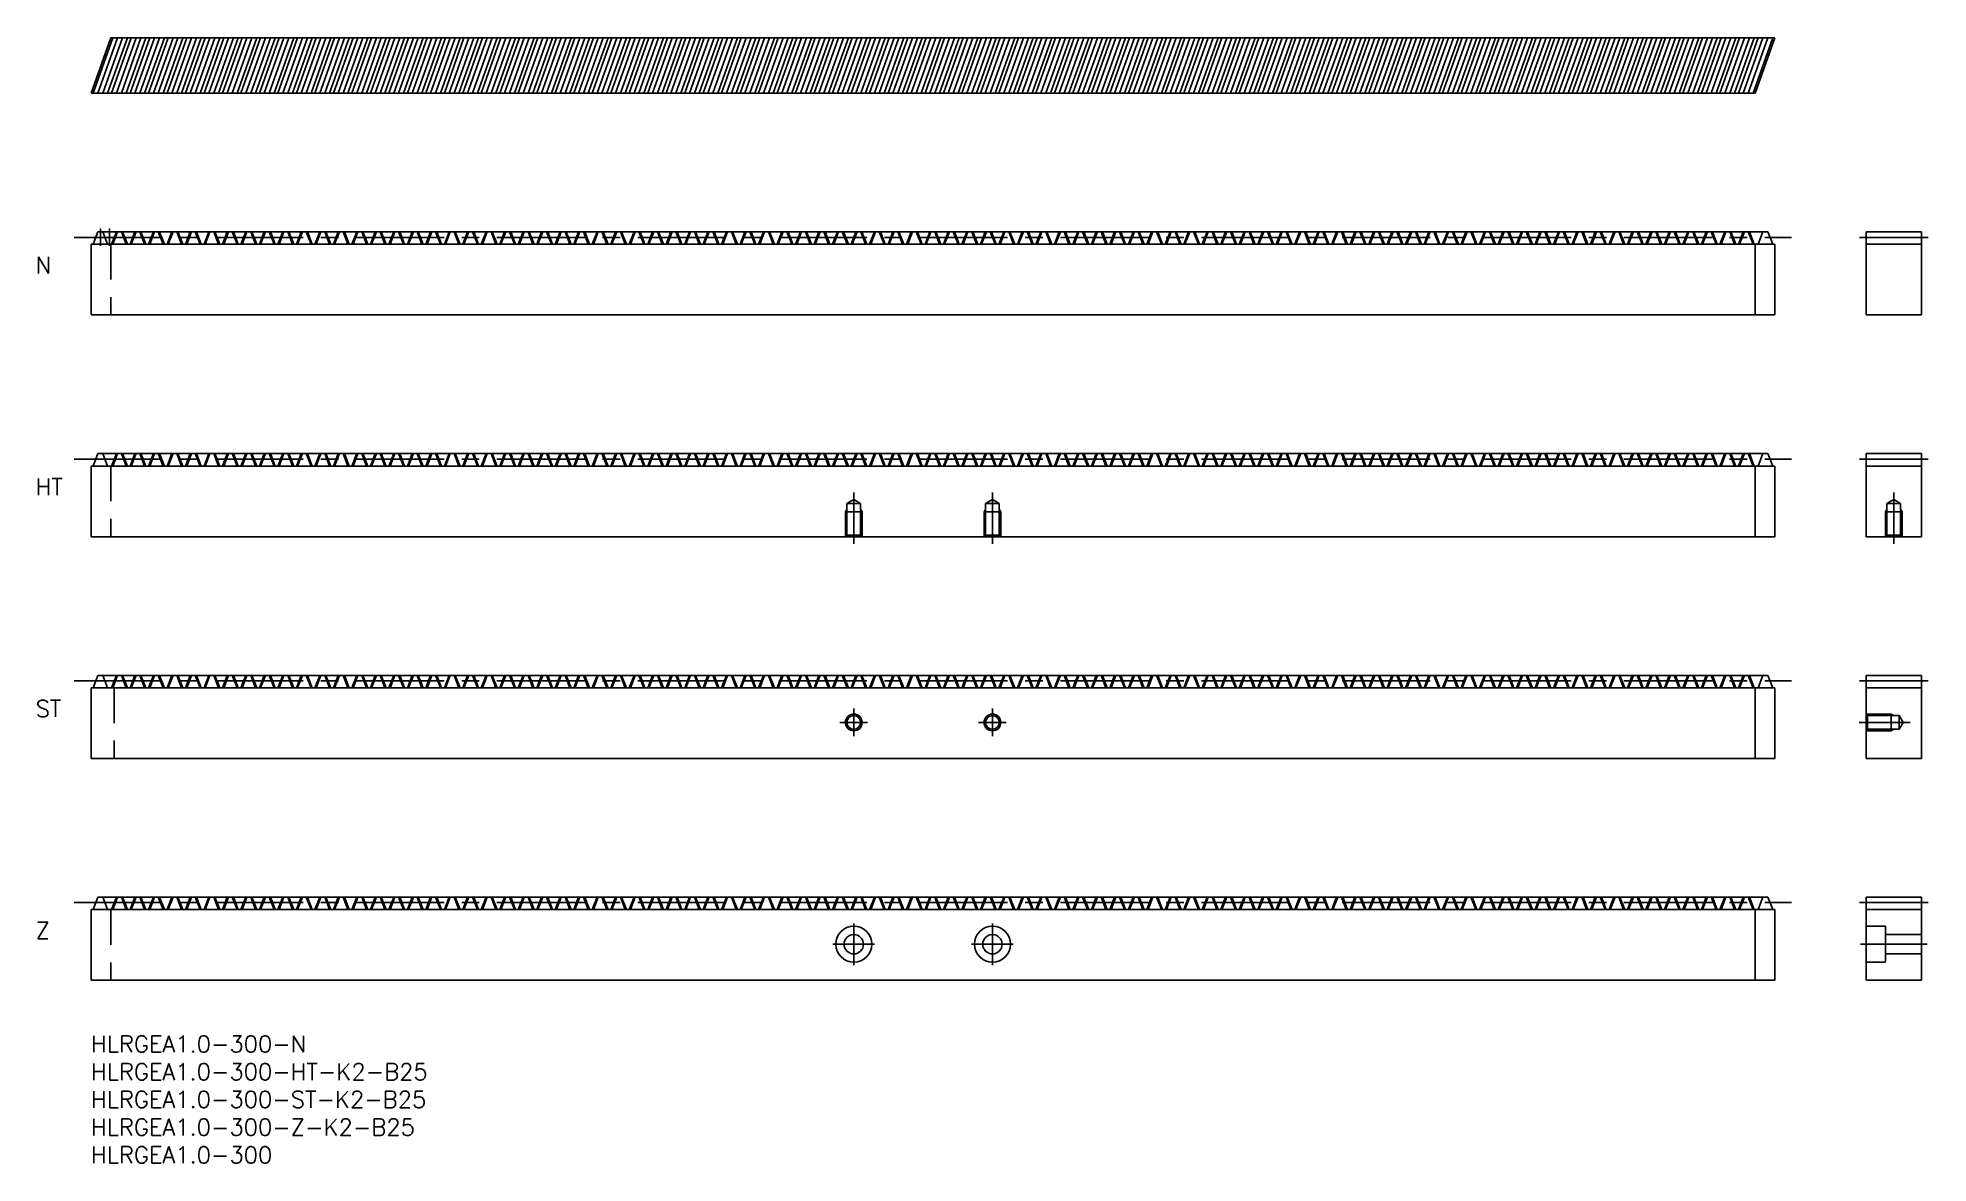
# Model space of a CAD drawing. Extents: x -10 to 331, y -23 to 180.
import ezdxf

# ---------------------------------------------------------------- set-up
doc = ezdxf.new("R2010")
doc.units = 0
doc.header["$LTSCALE"] = 0.5
doc.linetypes.add('CENTER', pattern=[50.8, 31.75, -6.35, 6.35, -6.35])
doc.linetypes.add('DASHED', pattern=[19.05, 12.7, -6.35])
for name, color, linetype in [('MSM_CENTER', 1, 'CENTER'), ('MSM_CONTINUOUS', 7, 'CONTINUOUS'), ('MSM_DASHED', 4, 'DASHED'), ('MSM_NARROW', 5, 'CONTINUOUS'), ('MSM_PART_NUMBER', 7, 'CONTINUOUS')]:
    doc.layers.add(name, color=color, linetype=linetype)
doc.styles.get("Standard").update_dxf_attribs({"font": 'txt.shx', "height": 3, "bigfont": 'bigfont.shx'})

msp = doc.modelspace()

# ---------------------------------------------------------------- texts
at = {"layer": 'MSM_PART_NUMBER'}
for s, p in [('N', (-10, 137.5)), ('HT', (-10, 97.5)), ('ST', (-10, 57.5)), ('Z', (-10, 17.5)), ('HLRGEA1.0-300-N', (0, -3)), ('HLRGEA1.0-300-HT-K2-B25', (0, -8)), ('HLRGEA1.0-300-ST-K2-B25', (0, -13)), ('HLRGEA1.0-300-Z-K2-B25', (0, -18)), ('HLRGEA1.0-300', (0, -23))]:
    msp.add_text(s, height=3, dxfattribs=at).set_placement(p)

# ---------------------------------------------------------------- linework, layer by layer
at = {"layer": 'MSM_CENTER'}
for p, q in [((-3.04, 144), (306.58, 144)), ((1.67, 145.59), (1.67, 142.46)), ((3.33, 145.59), (3.33, 142.46)), ((318.8, 144), (331.2, 144)), ((-3.04, 104), (306.58, 104)), ((318.8, 104), (331.2, 104)), ((137.5, 97.96), (137.5, 88.75)), ((162.5, 97.96), (162.5, 88.75)), ((325, 97.96), (325, 88.75)), ((-3.04, 64), (306.58, 64)), ((318.8, 64), (331.2, 64)), ((137.5, 54), (137.5, 59)), ((162.5, 54), (162.5, 59)), ((135, 56.5), (140, 56.5)), ((160, 56.5), (165, 56.5)), ((327.96, 56.5), (318.75, 56.5)), ((-3.04, 24), (306.58, 24)), ((318.8, 24), (331.2, 24)), ((137.5, 12.75), (137.5, 20.25)), ((162.5, 12.75), (162.5, 20.25)), ((133.75, 16.5), (141.25, 16.5)), ((158.75, 16.5), (166.25, 16.5)), ((319, 16.5), (331, 16.5))]:
    msp.add_line(p, q, dxfattribs=at)
at = {"layer": 'MSM_CONTINUOUS'}
for p, q in [((3.55, 180), (0, 170)), ((3.9, 180), (0.35, 170)), ((4.77, 180), (1.22, 170)), ((2.11, 170), (5.66, 180)), ((6.53, 180), (2.98, 170)), ((3.55, 180), (303.55, 180)), ((7.23, 180), (3.68, 170)), ((8.1, 180), (4.55, 170)), ((5.45, 170), (8.99, 180)), ((9.86, 180), (6.32, 170)), ((10.56, 180), (7.02, 170)), ((11.43, 180), (7.89, 170)), ((8.78, 170), (12.33, 180)), ((13.2, 180), (9.65, 170)), ((13.9, 180), (10.35, 170)), ((14.77, 180), (11.22, 170)), ((12.11, 170), (15.66, 180)), ((16.53, 180), (12.98, 170)), ((17.23, 180), (13.68, 170)), ((18.1, 180), (14.55, 170)), ((15.45, 170), (18.99, 180)), ((19.86, 180), (16.31, 170)), ((20.56, 180), (17.02, 170)), ((21.43, 180), (17.88, 170)), ((18.78, 170), (22.33, 180)), ((23.19, 180), (19.65, 170)), ((23.9, 180), (20.35, 170)), ((24.76, 180), (21.22, 170)), ((22.11, 170), (25.66, 180)), ((26.53, 180), (22.98, 170)), ((27.23, 180), (23.68, 170)), ((28.1, 180), (24.55, 170)), ((25.44, 170), (28.99, 180)), ((29.86, 180), (26.31, 170)), ((30.56, 180), (27.01, 170)), ((31.43, 180), (27.88, 170)), ((28.78, 170), (32.32, 180)), ((33.19, 180), (29.65, 170)), ((33.89, 180), (30.35, 170)), ((34.76, 180), (31.22, 170)), ((32.11, 170), (35.66, 180)), ((36.53, 180), (32.98, 170)), ((37.23, 180), (33.68, 170)), ((38.1, 180), (34.55, 170)), ((35.44, 170), (38.99, 180)), ((39.86, 180), (36.31, 170)), ((40.56, 180), (37.01, 170)), ((41.43, 180), (37.88, 170)), ((38.78, 170), (42.32, 180)), ((43.19, 180), (39.65, 170)), ((43.89, 180), (40.35, 170)), ((44.76, 180), (41.22, 170)), ((42.11, 170), (45.66, 180)), ((46.53, 180), (42.98, 170)), ((47.23, 180), (43.68, 170)), ((48.1, 180), (44.55, 170)), ((45.44, 170), (48.99, 180)), ((49.86, 180), (46.31, 170)), ((50.56, 180), (47.01, 170)), ((51.43, 180), (47.88, 170)), ((48.78, 170), (52.32, 180)), ((53.19, 180), (49.64, 170)), ((53.89, 180), (50.35, 170)), ((54.76, 180), (51.21, 170)), ((52.11, 170), (55.66, 180)), ((56.52, 180), (52.98, 170)), ((57.23, 180), (53.68, 170)), ((58.09, 180), (54.55, 170)), ((55.44, 170), (58.99, 180)), ((59.86, 180), (56.31, 170)), ((60.56, 180), (57.01, 170)), ((61.43, 180), (57.88, 170)), ((58.77, 170), (62.32, 180)), ((63.19, 180), (59.64, 170)), ((63.89, 180), (60.34, 170)), ((64.76, 180), (61.21, 170)), ((62.11, 170), (65.65, 180)), ((66.52, 180), (62.98, 170)), ((67.22, 180), (63.68, 170)), ((68.09, 180), (64.55, 170)), ((65.44, 170), (68.99, 180)), ((69.86, 180), (66.31, 170)), ((70.56, 180), (67.01, 170)), ((71.43, 180), (67.88, 170)), ((68.77, 170), (72.32, 180)), ((73.19, 180), (69.64, 170)), ((73.89, 180), (70.34, 170)), ((74.76, 180), (71.21, 170)), ((72.11, 170), (75.65, 180)), ((76.52, 180), (72.98, 170)), ((77.22, 180), (73.68, 170)), ((78.09, 180), (74.55, 170)), ((75.44, 170), (78.99, 180)), ((79.86, 180), (76.31, 170)), ((80.56, 180), (77.01, 170)), ((81.43, 180), (77.88, 170)), ((78.77, 170), (82.32, 180)), ((83.19, 180), (79.64, 170)), ((83.89, 180), (80.34, 170)), ((84.76, 180), (81.21, 170)), ((82.11, 170), (85.65, 180)), ((86.52, 180), (82.97, 170)), ((87.22, 180), (83.68, 170)), ((88.09, 180), (84.54, 170)), ((85.44, 170), (88.99, 180)), ((89.85, 180), (86.31, 170)), ((90.56, 180), (87.01, 170)), ((91.42, 180), (87.88, 170)), ((88.77, 170), (92.32, 180)), ((93.19, 180), (89.64, 170)), ((93.89, 180), (90.34, 170)), ((94.76, 180), (91.21, 170)), ((92.1, 170), (95.65, 180)), ((96.52, 180), (92.97, 170)), ((97.22, 180), (93.67, 170)), ((98.09, 180), (94.54, 170)), ((95.44, 170), (98.98, 180)), ((99.85, 180), (96.31, 170)), ((100.55, 180), (97.01, 170)), ((101.42, 180), (97.88, 170)), ((98.77, 170), (102.32, 180)), ((103.19, 180), (99.64, 170)), ((103.89, 180), (100.34, 170)), ((104.76, 180), (101.21, 170)), ((102.1, 170), (105.65, 180)), ((106.52, 180), (102.97, 170)), ((107.22, 180), (103.67, 170)), ((108.09, 180), (104.54, 170)), ((105.44, 170), (108.98, 180)), ((109.85, 180), (106.31, 170)), ((110.55, 180), (107.01, 170)), ((111.42, 180), (107.88, 170)), ((108.77, 170), (112.32, 180)), ((113.19, 180), (109.64, 170)), ((113.89, 180), (110.34, 170)), ((114.76, 180), (111.21, 170)), ((112.1, 170), (115.65, 180)), ((116.52, 180), (112.97, 170)), ((117.22, 180), (113.67, 170)), ((118.09, 180), (114.54, 170)), ((115.44, 170), (118.98, 180)), ((119.85, 180), (116.3, 170)), ((120.55, 180), (117.01, 170)), ((121.42, 180), (117.87, 170)), ((118.77, 170), (122.32, 180)), ((123.18, 180), (119.64, 170)), ((123.89, 180), (120.34, 170)), ((124.75, 180), (121.21, 170)), ((122.1, 170), (125.65, 180)), ((126.52, 180), (122.97, 170)), ((127.22, 180), (123.67, 170)), ((128.09, 180), (124.54, 170)), ((125.43, 170), (128.98, 180)), ((129.85, 180), (126.3, 170)), ((130.55, 180), (127, 170)), ((131.42, 180), (127.87, 170)), ((128.77, 170), (132.31, 180)), ((133.18, 180), (129.64, 170)), ((133.88, 180), (130.34, 170)), ((134.75, 180), (131.21, 170)), ((132.1, 170), (135.65, 180)), ((136.52, 180), (132.97, 170)), ((137.22, 180), (133.67, 170)), ((138.09, 180), (134.54, 170)), ((135.43, 170), (138.98, 180)), ((139.85, 180), (136.3, 170)), ((140.55, 180), (137, 170)), ((141.42, 180), (137.87, 170)), ((138.77, 170), (142.31, 180)), ((143.18, 180), (139.64, 170)), ((143.88, 180), (140.34, 170)), ((144.75, 180), (141.21, 170)), ((142.1, 170), (145.65, 180)), ((146.52, 180), (142.97, 170)), ((147.22, 180), (143.67, 170)), ((148.09, 180), (144.54, 170)), ((145.43, 170), (148.98, 180)), ((149.85, 180), (146.3, 170)), ((150.55, 180), (147, 170)), ((151.42, 180), (147.87, 170)), ((148.77, 170), (152.31, 180)), ((153.18, 180), (149.63, 170)), ((153.88, 180), (150.34, 170)), ((154.75, 180), (151.2, 170)), ((152.1, 170), (155.65, 180)), ((156.51, 180), (152.97, 170)), ((157.22, 180), (153.67, 170)), ((158.08, 180), (154.54, 170)), ((155.43, 170), (158.98, 180)), ((159.85, 180), (156.3, 170)), ((160.55, 180), (157, 170)), ((161.42, 180), (157.87, 170)), ((158.76, 170), (162.31, 180)), ((163.18, 180), (159.63, 170)), ((163.88, 180), (160.33, 170)), ((164.75, 180), (161.2, 170)), ((162.1, 170), (165.64, 180)), ((166.51, 180), (162.97, 170)), ((167.21, 180), (163.67, 170)), ((168.08, 180), (164.54, 170)), ((165.43, 170), (168.98, 180)), ((169.85, 180), (166.3, 170)), ((170.55, 180), (167, 170)), ((171.42, 180), (167.87, 170)), ((168.76, 170), (172.31, 180)), ((173.18, 180), (169.63, 170)), ((173.88, 180), (170.33, 170)), ((174.75, 180), (171.2, 170)), ((172.1, 170), (175.64, 180)), ((176.51, 180), (172.97, 170)), ((177.21, 180), (173.67, 170)), ((178.08, 180), (174.54, 170)), ((175.43, 170), (178.98, 180)), ((179.85, 180), (176.3, 170)), ((180.55, 180), (177, 170)), ((181.42, 180), (177.87, 170)), ((178.76, 170), (182.31, 180)), ((183.18, 180), (179.63, 170)), ((183.88, 180), (180.33, 170)), ((184.75, 180), (181.2, 170)), ((182.1, 170), (185.64, 180)), ((186.51, 180), (182.96, 170)), ((187.21, 180), (183.67, 170)), ((188.08, 180), (184.53, 170)), ((185.43, 170), (188.98, 180)), ((189.84, 180), (186.3, 170)), ((190.55, 180), (187, 170)), ((191.41, 180), (187.87, 170)), ((188.76, 170), (192.31, 180)), ((193.18, 180), (189.63, 170)), ((193.88, 180), (190.33, 170)), ((194.75, 180), (191.2, 170)), ((192.09, 170), (195.64, 180)), ((196.51, 180), (192.96, 170)), ((197.21, 180), (193.66, 170)), ((198.08, 180), (194.53, 170)), ((195.43, 170), (198.97, 180)), ((199.84, 180), (196.3, 170)), ((200.54, 180), (197, 170)), ((201.41, 180), (197.87, 170)), ((198.76, 170), (202.31, 180)), ((203.18, 180), (199.63, 170)), ((203.88, 180), (200.33, 170)), ((204.75, 180), (201.2, 170)), ((202.09, 170), (205.64, 180)), ((206.51, 180), (202.96, 170)), ((207.21, 180), (203.66, 170)), ((208.08, 180), (204.53, 170)), ((205.43, 170), (208.97, 180)), ((209.84, 180), (206.3, 170)), ((210.54, 180), (207, 170)), ((211.41, 180), (207.87, 170)), ((208.76, 170), (212.31, 180)), ((213.18, 180), (209.63, 170)), ((213.88, 180), (210.33, 170)), ((214.75, 180), (211.2, 170)), ((212.09, 170), (215.64, 180)), ((216.51, 180), (212.96, 170)), ((217.21, 180), (213.66, 170)), ((218.08, 180), (214.53, 170)), ((215.43, 170), (218.97, 180)), ((219.84, 180), (216.29, 170)), ((220.54, 180), (217, 170)), ((221.41, 180), (217.86, 170)), ((218.76, 170), (222.31, 180)), ((223.17, 180), (219.63, 170)), ((223.88, 180), (220.33, 170)), ((224.74, 180), (221.2, 170)), ((222.09, 170), (225.64, 180)), ((226.51, 180), (222.96, 170)), ((227.21, 180), (223.66, 170)), ((228.08, 180), (224.53, 170)), ((225.42, 170), (228.97, 180)), ((229.84, 180), (226.29, 170)), ((230.54, 180), (226.99, 170)), ((231.41, 180), (227.86, 170)), ((228.76, 170), (232.3, 180)), ((233.17, 180), (229.63, 170)), ((233.87, 180), (230.33, 170)), ((234.74, 180), (231.2, 170)), ((232.09, 170), (235.64, 180)), ((236.51, 180), (232.96, 170)), ((237.21, 180), (233.66, 170)), ((238.08, 180), (234.53, 170)), ((235.42, 170), (238.97, 180)), ((239.84, 180), (236.29, 170)), ((240.54, 180), (236.99, 170)), ((241.41, 180), (237.86, 170)), ((238.76, 170), (242.3, 180)), ((243.17, 180), (239.63, 170)), ((243.87, 180), (240.33, 170)), ((244.74, 180), (241.2, 170)), ((242.09, 170), (245.64, 180)), ((246.51, 180), (242.96, 170)), ((247.21, 180), (243.66, 170)), ((248.08, 180), (244.53, 170)), ((245.42, 170), (248.97, 180)), ((249.84, 180), (246.29, 170)), ((250.54, 180), (246.99, 170)), ((251.41, 180), (247.86, 170)), ((248.76, 170), (252.3, 180)), ((253.17, 180), (249.62, 170)), ((253.87, 180), (250.33, 170)), ((254.74, 180), (251.19, 170)), ((252.09, 170), (255.64, 180)), ((256.5, 180), (252.96, 170)), ((257.21, 180), (253.66, 170)), ((258.07, 180), (254.53, 170)), ((255.42, 170), (258.97, 180)), ((259.84, 180), (256.29, 170)), ((260.54, 180), (256.99, 170)), ((261.41, 180), (257.86, 170)), ((258.75, 170), (262.3, 180)), ((263.17, 180), (259.62, 170)), ((263.87, 180), (260.32, 170)), ((264.74, 180), (261.19, 170)), ((262.09, 170), (265.63, 180)), ((266.5, 180), (262.96, 170)), ((267.2, 180), (263.66, 170)), ((268.07, 180), (264.53, 170)), ((265.42, 170), (268.97, 180)), ((269.84, 180), (266.29, 170)), ((270.54, 180), (266.99, 170)), ((271.41, 180), (267.86, 170)), ((268.75, 170), (272.3, 180)), ((273.17, 180), (269.62, 170)), ((273.87, 180), (270.32, 170)), ((274.74, 180), (271.19, 170)), ((272.09, 170), (275.63, 180)), ((276.5, 180), (272.96, 170)), ((277.2, 180), (273.66, 170)), ((278.07, 180), (274.53, 170)), ((275.42, 170), (278.97, 180)), ((279.84, 180), (276.29, 170)), ((280.54, 180), (276.99, 170)), ((281.41, 180), (277.86, 170)), ((278.75, 170), (282.3, 180)), ((283.17, 180), (279.62, 170)), ((283.87, 180), (280.32, 170)), ((284.74, 180), (281.19, 170)), ((282.09, 170), (285.63, 180)), ((286.5, 180), (282.95, 170)), ((287.2, 180), (283.66, 170)), ((288.07, 180), (284.52, 170)), ((285.42, 170), (288.97, 180)), ((289.83, 180), (286.29, 170)), ((290.54, 180), (286.99, 170)), ((291.4, 180), (287.86, 170)), ((288.75, 170), (292.3, 180)), ((293.17, 180), (289.62, 170)), ((293.87, 180), (290.32, 170)), ((294.74, 180), (291.19, 170)), ((292.08, 170), (295.63, 180)), ((296.5, 180), (292.95, 170)), ((297.2, 180), (293.65, 170)), ((298.07, 180), (294.52, 170)), ((295.42, 170), (298.96, 180)), ((299.83, 180), (296.29, 170)), ((300.53, 180), (296.99, 170)), ((301.4, 180), (297.86, 170)), ((302.3, 180), (298.75, 170)), ((303.17, 180), (299.62, 170)), ((300, 170), (303.55, 180)), ((0, 170), (300, 170)), ((0.35, 142.75), (1.22, 145)), ((1.22, 145), (302.3, 145)), ((2.11, 145), (2.98, 142.75)), ((3.68, 142.75), (4.55, 145)), ((5.45, 145), (6.32, 142.75)), ((7.02, 142.75), (7.89, 145)), ((8.78, 145), (9.65, 142.75)), ((10.35, 142.75), (11.22, 145)), ((12.11, 145), (12.98, 142.75)), ((13.68, 142.75), (14.55, 145)), ((15.45, 145), (16.31, 142.75)), ((17.02, 142.75), (17.88, 145)), ((18.78, 145), (19.65, 142.75)), ((20.35, 142.75), (21.22, 145)), ((22.11, 145), (22.98, 142.75)), ((23.68, 142.75), (24.55, 145)), ((25.44, 145), (26.31, 142.75)), ((27.01, 142.75), (27.88, 145)), ((28.78, 145), (29.65, 142.75)), ((30.35, 142.75), (31.22, 145)), ((32.11, 145), (32.98, 142.75)), ((33.68, 142.75), (34.55, 145)), ((35.44, 145), (36.31, 142.75)), ((37.01, 142.75), (37.88, 145)), ((38.78, 145), (39.65, 142.75)), ((40.35, 142.75), (41.22, 145)), ((42.11, 145), (42.98, 142.75)), ((43.68, 142.75), (44.55, 145)), ((45.44, 145), (46.31, 142.75)), ((47.01, 142.75), (47.88, 145)), ((48.78, 145), (49.64, 142.75)), ((50.35, 142.75), (51.21, 145)), ((52.11, 145), (52.98, 142.75)), ((53.68, 142.75), (54.55, 145)), ((55.44, 145), (56.31, 142.75)), ((57.01, 142.75), (57.88, 145)), ((58.77, 145), (59.64, 142.75)), ((60.34, 142.75), (61.21, 145)), ((62.11, 145), (62.98, 142.75)), ((63.68, 142.75), (64.55, 145)), ((65.44, 145), (66.31, 142.75)), ((67.01, 142.75), (67.88, 145)), ((68.77, 145), (69.64, 142.75)), ((70.34, 142.75), (71.21, 145)), ((72.11, 145), (72.98, 142.75)), ((73.68, 142.75), (74.55, 145)), ((75.44, 145), (76.31, 142.75)), ((77.01, 142.75), (77.88, 145)), ((78.77, 145), (79.64, 142.75)), ((80.34, 142.75), (81.21, 145)), ((82.11, 145), (82.97, 142.75)), ((83.68, 142.75), (84.54, 145)), ((85.44, 145), (86.31, 142.75)), ((87.01, 142.75), (87.88, 145)), ((88.77, 145), (89.64, 142.75)), ((90.34, 142.75), (91.21, 145)), ((92.1, 145), (92.97, 142.75)), ((93.67, 142.75), (94.54, 145)), ((95.44, 145), (96.31, 142.75)), ((97.01, 142.75), (97.88, 145)), ((98.77, 145), (99.64, 142.75)), ((100.34, 142.75), (101.21, 145)), ((102.1, 145), (102.97, 142.75)), ((103.67, 142.75), (104.54, 145)), ((105.44, 145), (106.31, 142.75)), ((107.01, 142.75), (107.88, 145)), ((108.77, 145), (109.64, 142.75)), ((110.34, 142.75), (111.21, 145)), ((112.1, 145), (112.97, 142.75)), ((113.67, 142.75), (114.54, 145)), ((115.44, 145), (116.3, 142.75)), ((117.01, 142.75), (117.87, 145)), ((118.77, 145), (119.64, 142.75)), ((120.34, 142.75), (121.21, 145)), ((122.1, 145), (122.97, 142.75)), ((123.67, 142.75), (124.54, 145)), ((125.43, 145), (126.3, 142.75)), ((127, 142.75), (127.87, 145)), ((128.77, 145), (129.64, 142.75)), ((130.34, 142.75), (131.21, 145)), ((132.1, 145), (132.97, 142.75)), ((133.67, 142.75), (134.54, 145)), ((135.43, 145), (136.3, 142.75)), ((137, 142.75), (137.87, 145)), ((138.77, 145), (139.64, 142.75)), ((140.34, 142.75), (141.21, 145)), ((142.1, 145), (142.97, 142.75)), ((143.67, 142.75), (144.54, 145)), ((145.43, 145), (146.3, 142.75)), ((147, 142.75), (147.87, 145)), ((148.77, 145), (149.63, 142.75)), ((150.34, 142.75), (151.2, 145)), ((152.1, 145), (152.97, 142.75)), ((153.67, 142.75), (154.54, 145)), ((155.43, 145), (156.3, 142.75)), ((157, 142.75), (157.87, 145)), ((158.76, 145), (159.63, 142.75)), ((160.33, 142.75), (161.2, 145)), ((162.1, 145), (162.97, 142.75)), ((163.67, 142.75), (164.54, 145)), ((165.43, 145), (166.3, 142.75)), ((167, 142.75), (167.87, 145)), ((168.76, 145), (169.63, 142.75)), ((170.33, 142.75), (171.2, 145)), ((172.1, 145), (172.97, 142.75)), ((173.67, 142.75), (174.54, 145)), ((175.43, 145), (176.3, 142.75)), ((177, 142.75), (177.87, 145)), ((178.76, 145), (179.63, 142.75)), ((180.33, 142.75), (181.2, 145)), ((182.1, 145), (182.96, 142.75)), ((183.67, 142.75), (184.53, 145)), ((185.43, 145), (186.3, 142.75)), ((187, 142.75), (187.87, 145)), ((188.76, 145), (189.63, 142.75)), ((190.33, 142.75), (191.2, 145)), ((192.09, 145), (192.96, 142.75)), ((193.66, 142.75), (194.53, 145)), ((195.43, 145), (196.3, 142.75)), ((197, 142.75), (197.87, 145)), ((198.76, 145), (199.63, 142.75)), ((200.33, 142.75), (201.2, 145)), ((202.09, 145), (202.96, 142.75)), ((203.66, 142.75), (204.53, 145)), ((205.43, 145), (206.3, 142.75)), ((207, 142.75), (207.87, 145)), ((208.76, 145), (209.63, 142.75)), ((210.33, 142.75), (211.2, 145)), ((212.09, 145), (212.96, 142.75)), ((213.66, 142.75), (214.53, 145)), ((215.43, 145), (216.29, 142.75)), ((217, 142.75), (217.86, 145)), ((218.76, 145), (219.63, 142.75)), ((220.33, 142.75), (221.2, 145)), ((222.09, 145), (222.96, 142.75)), ((223.66, 142.75), (224.53, 145)), ((225.42, 145), (226.29, 142.75)), ((226.99, 142.75), (227.86, 145)), ((228.76, 145), (229.63, 142.75)), ((230.33, 142.75), (231.2, 145)), ((232.09, 145), (232.96, 142.75)), ((233.66, 142.75), (234.53, 145)), ((235.42, 145), (236.29, 142.75)), ((236.99, 142.75), (237.86, 145)), ((238.76, 145), (239.63, 142.75)), ((240.33, 142.75), (241.2, 145)), ((242.09, 145), (242.96, 142.75)), ((243.66, 142.75), (244.53, 145)), ((245.42, 145), (246.29, 142.75)), ((246.99, 142.75), (247.86, 145)), ((248.76, 145), (249.62, 142.75)), ((250.33, 142.75), (251.19, 145)), ((252.09, 145), (252.96, 142.75)), ((253.66, 142.75), (254.53, 145)), ((255.42, 145), (256.29, 142.75)), ((256.99, 142.75), (257.86, 145)), ((258.75, 145), (259.62, 142.75)), ((260.32, 142.75), (261.19, 145)), ((262.09, 145), (262.96, 142.75)), ((263.66, 142.75), (264.53, 145)), ((265.42, 145), (266.29, 142.75)), ((266.99, 142.75), (267.86, 145)), ((268.75, 145), (269.62, 142.75)), ((270.32, 142.75), (271.19, 145)), ((272.09, 145), (272.96, 142.75)), ((273.66, 142.75), (274.53, 145)), ((275.42, 145), (276.29, 142.75)), ((276.99, 142.75), (277.86, 145)), ((278.75, 145), (279.62, 142.75)), ((280.32, 142.75), (281.19, 145)), ((282.09, 145), (282.95, 142.75)), ((283.66, 142.75), (284.52, 145)), ((285.42, 145), (286.29, 142.75)), ((286.99, 142.75), (287.86, 145)), ((288.75, 145), (289.62, 142.75)), ((290.32, 142.75), (291.19, 145)), ((292.08, 145), (292.95, 142.75)), ((293.65, 142.75), (294.52, 145)), ((295.42, 145), (296.29, 142.75)), ((296.99, 142.75), (297.86, 145)), ((298.75, 145), (299.62, 142.75)), ((303.17, 142.75), (302.3, 145)), ((320, 145), (320, 130)), ((330, 145), (320, 145)), ((330, 145), (330, 130)), ((0, 142.75), (0, 130)), ((0, 142.75), (0.35, 142.75)), ((2.98, 142.75), (3.68, 142.75)), ((6.32, 142.75), (7.02, 142.75)), ((9.65, 142.75), (10.35, 142.75)), ((12.98, 142.75), (13.68, 142.75)), ((16.31, 142.75), (17.02, 142.75)), ((19.65, 142.75), (20.35, 142.75)), ((22.98, 142.75), (23.68, 142.75)), ((26.31, 142.75), (27.01, 142.75)), ((29.65, 142.75), (30.35, 142.75)), ((32.98, 142.75), (33.68, 142.75)), ((36.31, 142.75), (37.01, 142.75)), ((39.65, 142.75), (40.35, 142.75)), ((42.98, 142.75), (43.68, 142.75)), ((46.31, 142.75), (47.01, 142.75)), ((49.64, 142.75), (50.35, 142.75)), ((52.98, 142.75), (53.68, 142.75)), ((56.31, 142.75), (57.01, 142.75)), ((59.64, 142.75), (60.34, 142.75)), ((62.98, 142.75), (63.68, 142.75)), ((66.31, 142.75), (67.01, 142.75)), ((69.64, 142.75), (70.34, 142.75)), ((72.98, 142.75), (73.68, 142.75)), ((76.31, 142.75), (77.01, 142.75)), ((79.64, 142.75), (80.34, 142.75)), ((82.97, 142.75), (83.68, 142.75)), ((86.31, 142.75), (87.01, 142.75)), ((89.64, 142.75), (90.34, 142.75)), ((92.97, 142.75), (93.67, 142.75)), ((96.31, 142.75), (97.01, 142.75)), ((99.64, 142.75), (100.34, 142.75)), ((102.97, 142.75), (103.67, 142.75)), ((106.31, 142.75), (107.01, 142.75)), ((109.64, 142.75), (110.34, 142.75)), ((112.97, 142.75), (113.67, 142.75)), ((116.3, 142.75), (117.01, 142.75)), ((119.64, 142.75), (120.34, 142.75)), ((122.97, 142.75), (123.67, 142.75)), ((126.3, 142.75), (127, 142.75)), ((129.64, 142.75), (130.34, 142.75)), ((132.97, 142.75), (133.67, 142.75)), ((136.3, 142.75), (137, 142.75)), ((139.64, 142.75), (140.34, 142.75)), ((142.97, 142.75), (143.67, 142.75)), ((146.3, 142.75), (147, 142.75)), ((149.63, 142.75), (150.34, 142.75)), ((152.97, 142.75), (153.67, 142.75)), ((156.3, 142.75), (157, 142.75)), ((159.63, 142.75), (160.33, 142.75)), ((162.97, 142.75), (163.67, 142.75)), ((166.3, 142.75), (167, 142.75)), ((169.63, 142.75), (170.33, 142.75)), ((172.97, 142.75), (173.67, 142.75)), ((176.3, 142.75), (177, 142.75)), ((179.63, 142.75), (180.33, 142.75)), ((182.96, 142.75), (183.67, 142.75)), ((186.3, 142.75), (187, 142.75)), ((189.63, 142.75), (190.33, 142.75)), ((192.96, 142.75), (193.66, 142.75)), ((196.3, 142.75), (197, 142.75)), ((199.63, 142.75), (200.33, 142.75)), ((202.96, 142.75), (203.66, 142.75)), ((206.3, 142.75), (207, 142.75)), ((209.63, 142.75), (210.33, 142.75)), ((212.96, 142.75), (213.66, 142.75)), ((216.29, 142.75), (217, 142.75)), ((219.63, 142.75), (220.33, 142.75)), ((222.96, 142.75), (223.66, 142.75)), ((226.29, 142.75), (226.99, 142.75)), ((229.63, 142.75), (230.33, 142.75)), ((232.96, 142.75), (233.66, 142.75)), ((236.29, 142.75), (236.99, 142.75)), ((239.63, 142.75), (240.33, 142.75)), ((242.96, 142.75), (243.66, 142.75)), ((246.29, 142.75), (246.99, 142.75)), ((249.62, 142.75), (250.33, 142.75)), ((252.96, 142.75), (253.66, 142.75)), ((256.29, 142.75), (256.99, 142.75)), ((259.62, 142.75), (260.32, 142.75)), ((262.96, 142.75), (263.66, 142.75)), ((266.29, 142.75), (266.99, 142.75)), ((269.62, 142.75), (270.32, 142.75)), ((272.96, 142.75), (273.66, 142.75)), ((276.29, 142.75), (276.99, 142.75)), ((279.62, 142.75), (280.32, 142.75)), ((282.95, 142.75), (283.66, 142.75)), ((286.29, 142.75), (286.99, 142.75)), ((289.62, 142.75), (290.32, 142.75)), ((292.95, 142.75), (293.65, 142.75)), ((296.29, 142.75), (296.99, 142.75)), ((299.62, 142.75), (303.55, 142.75)), ((300, 142.75), (300, 130)), ((303.55, 142.75), (303.55, 130)), ((320, 142.75), (330, 142.75)), ((0, 130), (303.55, 130)), ((320, 130), (330, 130)), ((0, 102.75), (0, 90)), ((0, 102.75), (0.35, 102.75)), ((0.35, 102.75), (1.22, 105)), ((1.22, 105), (302.3, 105)), ((2.11, 105), (2.98, 102.75)), ((2.98, 102.75), (3.68, 102.75)), ((3.68, 102.75), (4.55, 105)), ((5.45, 105), (6.32, 102.75)), ((6.32, 102.75), (7.02, 102.75)), ((7.02, 102.75), (7.89, 105)), ((8.78, 105), (9.65, 102.75)), ((9.65, 102.75), (10.35, 102.75)), ((10.35, 102.75), (11.22, 105)), ((12.11, 105), (12.98, 102.75)), ((12.98, 102.75), (13.68, 102.75)), ((13.68, 102.75), (14.55, 105)), ((15.45, 105), (16.31, 102.75)), ((16.31, 102.75), (17.02, 102.75)), ((17.02, 102.75), (17.88, 105)), ((18.78, 105), (19.65, 102.75)), ((19.65, 102.75), (20.35, 102.75)), ((20.35, 102.75), (21.22, 105)), ((22.11, 105), (22.98, 102.75)), ((22.98, 102.75), (23.68, 102.75)), ((23.68, 102.75), (24.55, 105)), ((25.44, 105), (26.31, 102.75)), ((26.31, 102.75), (27.01, 102.75)), ((27.01, 102.75), (27.88, 105)), ((28.78, 105), (29.65, 102.75)), ((29.65, 102.75), (30.35, 102.75)), ((30.35, 102.75), (31.22, 105)), ((32.11, 105), (32.98, 102.75)), ((32.98, 102.75), (33.68, 102.75)), ((33.68, 102.75), (34.55, 105)), ((35.44, 105), (36.31, 102.75)), ((36.31, 102.75), (37.01, 102.75)), ((37.01, 102.75), (37.88, 105)), ((38.78, 105), (39.65, 102.75)), ((39.65, 102.75), (40.35, 102.75)), ((40.35, 102.75), (41.22, 105)), ((42.11, 105), (42.98, 102.75)), ((42.98, 102.75), (43.68, 102.75)), ((43.68, 102.75), (44.55, 105)), ((45.44, 105), (46.31, 102.75)), ((46.31, 102.75), (47.01, 102.75)), ((47.01, 102.75), (47.88, 105)), ((48.78, 105), (49.64, 102.75)), ((49.64, 102.75), (50.35, 102.75)), ((50.35, 102.75), (51.21, 105)), ((52.11, 105), (52.98, 102.75)), ((52.98, 102.75), (53.68, 102.75)), ((53.68, 102.75), (54.55, 105)), ((55.44, 105), (56.31, 102.75)), ((56.31, 102.75), (57.01, 102.75)), ((57.01, 102.75), (57.88, 105)), ((58.77, 105), (59.64, 102.75)), ((59.64, 102.75), (60.34, 102.75)), ((60.34, 102.75), (61.21, 105)), ((62.11, 105), (62.98, 102.75)), ((62.98, 102.75), (63.68, 102.75)), ((63.68, 102.75), (64.55, 105)), ((65.44, 105), (66.31, 102.75)), ((66.31, 102.75), (67.01, 102.75)), ((67.01, 102.75), (67.88, 105)), ((68.77, 105), (69.64, 102.75)), ((69.64, 102.75), (70.34, 102.75)), ((70.34, 102.75), (71.21, 105)), ((72.11, 105), (72.98, 102.75)), ((72.98, 102.75), (73.68, 102.75)), ((73.68, 102.75), (74.55, 105)), ((75.44, 105), (76.31, 102.75)), ((76.31, 102.75), (77.01, 102.75)), ((77.01, 102.75), (77.88, 105)), ((78.77, 105), (79.64, 102.75)), ((79.64, 102.75), (80.34, 102.75)), ((80.34, 102.75), (81.21, 105)), ((82.11, 105), (82.97, 102.75)), ((82.97, 102.75), (83.68, 102.75)), ((83.68, 102.75), (84.54, 105)), ((85.44, 105), (86.31, 102.75)), ((86.31, 102.75), (87.01, 102.75)), ((87.01, 102.75), (87.88, 105)), ((88.77, 105), (89.64, 102.75)), ((89.64, 102.75), (90.34, 102.75)), ((90.34, 102.75), (91.21, 105)), ((92.1, 105), (92.97, 102.75)), ((92.97, 102.75), (93.67, 102.75)), ((93.67, 102.75), (94.54, 105)), ((95.44, 105), (96.31, 102.75)), ((96.31, 102.75), (97.01, 102.75)), ((97.01, 102.75), (97.88, 105)), ((98.77, 105), (99.64, 102.75)), ((99.64, 102.75), (100.34, 102.75)), ((100.34, 102.75), (101.21, 105)), ((102.1, 105), (102.97, 102.75)), ((102.97, 102.75), (103.67, 102.75)), ((103.67, 102.75), (104.54, 105)), ((105.44, 105), (106.31, 102.75)), ((106.31, 102.75), (107.01, 102.75)), ((107.01, 102.75), (107.88, 105)), ((108.77, 105), (109.64, 102.75)), ((109.64, 102.75), (110.34, 102.75)), ((110.34, 102.75), (111.21, 105)), ((112.1, 105), (112.97, 102.75)), ((112.97, 102.75), (113.67, 102.75)), ((113.67, 102.75), (114.54, 105)), ((115.44, 105), (116.3, 102.75)), ((116.3, 102.75), (117.01, 102.75)), ((117.01, 102.75), (117.87, 105)), ((118.77, 105), (119.64, 102.75)), ((119.64, 102.75), (120.34, 102.75)), ((120.34, 102.75), (121.21, 105)), ((122.1, 105), (122.97, 102.75)), ((122.97, 102.75), (123.67, 102.75)), ((123.67, 102.75), (124.54, 105)), ((125.43, 105), (126.3, 102.75)), ((126.3, 102.75), (127, 102.75)), ((127, 102.75), (127.87, 105)), ((128.77, 105), (129.64, 102.75)), ((129.64, 102.75), (130.34, 102.75)), ((130.34, 102.75), (131.21, 105)), ((132.1, 105), (132.97, 102.75)), ((132.97, 102.75), (133.67, 102.75)), ((133.67, 102.75), (134.54, 105)), ((135.43, 105), (136.3, 102.75)), ((136.3, 102.75), (137, 102.75)), ((137, 102.75), (137.87, 105)), ((138.77, 105), (139.64, 102.75)), ((139.64, 102.75), (140.34, 102.75)), ((140.34, 102.75), (141.21, 105)), ((142.1, 105), (142.97, 102.75)), ((142.97, 102.75), (143.67, 102.75)), ((143.67, 102.75), (144.54, 105)), ((145.43, 105), (146.3, 102.75)), ((146.3, 102.75), (147, 102.75)), ((147, 102.75), (147.87, 105)), ((148.77, 105), (149.63, 102.75)), ((149.63, 102.75), (150.34, 102.75)), ((150.34, 102.75), (151.2, 105)), ((152.1, 105), (152.97, 102.75)), ((152.97, 102.75), (153.67, 102.75)), ((153.67, 102.75), (154.54, 105)), ((155.43, 105), (156.3, 102.75)), ((156.3, 102.75), (157, 102.75)), ((157, 102.75), (157.87, 105)), ((158.76, 105), (159.63, 102.75)), ((159.63, 102.75), (160.33, 102.75)), ((160.33, 102.75), (161.2, 105)), ((162.1, 105), (162.97, 102.75)), ((162.97, 102.75), (163.67, 102.75)), ((163.67, 102.75), (164.54, 105)), ((165.43, 105), (166.3, 102.75)), ((166.3, 102.75), (167, 102.75)), ((167, 102.75), (167.87, 105)), ((168.76, 105), (169.63, 102.75)), ((169.63, 102.75), (170.33, 102.75)), ((170.33, 102.75), (171.2, 105)), ((172.1, 105), (172.97, 102.75)), ((172.97, 102.75), (173.67, 102.75)), ((173.67, 102.75), (174.54, 105)), ((175.43, 105), (176.3, 102.75)), ((176.3, 102.75), (177, 102.75)), ((177, 102.75), (177.87, 105)), ((178.76, 105), (179.63, 102.75)), ((179.63, 102.75), (180.33, 102.75)), ((180.33, 102.75), (181.2, 105)), ((182.1, 105), (182.96, 102.75)), ((182.96, 102.75), (183.67, 102.75)), ((183.67, 102.75), (184.53, 105)), ((185.43, 105), (186.3, 102.75)), ((186.3, 102.75), (187, 102.75)), ((187, 102.75), (187.87, 105)), ((188.76, 105), (189.63, 102.75)), ((189.63, 102.75), (190.33, 102.75)), ((190.33, 102.75), (191.2, 105)), ((192.09, 105), (192.96, 102.75)), ((192.96, 102.75), (193.66, 102.75)), ((193.66, 102.75), (194.53, 105)), ((195.43, 105), (196.3, 102.75)), ((196.3, 102.75), (197, 102.75)), ((197, 102.75), (197.87, 105)), ((198.76, 105), (199.63, 102.75)), ((199.63, 102.75), (200.33, 102.75)), ((200.33, 102.75), (201.2, 105)), ((202.09, 105), (202.96, 102.75)), ((202.96, 102.75), (203.66, 102.75)), ((203.66, 102.75), (204.53, 105)), ((205.43, 105), (206.3, 102.75)), ((206.3, 102.75), (207, 102.75)), ((207, 102.75), (207.87, 105)), ((208.76, 105), (209.63, 102.75)), ((209.63, 102.75), (210.33, 102.75)), ((210.33, 102.75), (211.2, 105)), ((212.09, 105), (212.96, 102.75)), ((212.96, 102.75), (213.66, 102.75)), ((213.66, 102.75), (214.53, 105)), ((215.43, 105), (216.29, 102.75)), ((216.29, 102.75), (217, 102.75)), ((217, 102.75), (217.86, 105)), ((218.76, 105), (219.63, 102.75)), ((219.63, 102.75), (220.33, 102.75)), ((220.33, 102.75), (221.2, 105)), ((222.09, 105), (222.96, 102.75)), ((222.96, 102.75), (223.66, 102.75)), ((223.66, 102.75), (224.53, 105)), ((225.42, 105), (226.29, 102.75)), ((226.29, 102.75), (226.99, 102.75)), ((226.99, 102.75), (227.86, 105)), ((228.76, 105), (229.63, 102.75)), ((229.63, 102.75), (230.33, 102.75)), ((230.33, 102.75), (231.2, 105)), ((232.09, 105), (232.96, 102.75)), ((232.96, 102.75), (233.66, 102.75)), ((233.66, 102.75), (234.53, 105)), ((235.42, 105), (236.29, 102.75)), ((236.29, 102.75), (236.99, 102.75)), ((236.99, 102.75), (237.86, 105)), ((238.76, 105), (239.63, 102.75)), ((239.63, 102.75), (240.33, 102.75)), ((240.33, 102.75), (241.2, 105)), ((242.09, 105), (242.96, 102.75)), ((242.96, 102.75), (243.66, 102.75)), ((243.66, 102.75), (244.53, 105)), ((245.42, 105), (246.29, 102.75)), ((246.29, 102.75), (246.99, 102.75)), ((246.99, 102.75), (247.86, 105)), ((248.76, 105), (249.62, 102.75)), ((249.62, 102.75), (250.33, 102.75)), ((250.33, 102.75), (251.19, 105)), ((252.09, 105), (252.96, 102.75)), ((252.96, 102.75), (253.66, 102.75)), ((253.66, 102.75), (254.53, 105)), ((255.42, 105), (256.29, 102.75)), ((256.29, 102.75), (256.99, 102.75)), ((256.99, 102.75), (257.86, 105)), ((258.75, 105), (259.62, 102.75)), ((259.62, 102.75), (260.32, 102.75)), ((260.32, 102.75), (261.19, 105)), ((262.09, 105), (262.96, 102.75)), ((262.96, 102.75), (263.66, 102.75)), ((263.66, 102.75), (264.53, 105)), ((265.42, 105), (266.29, 102.75)), ((266.29, 102.75), (266.99, 102.75)), ((266.99, 102.75), (267.86, 105)), ((268.75, 105), (269.62, 102.75)), ((269.62, 102.75), (270.32, 102.75)), ((270.32, 102.75), (271.19, 105)), ((272.09, 105), (272.96, 102.75)), ((272.96, 102.75), (273.66, 102.75)), ((273.66, 102.75), (274.53, 105)), ((275.42, 105), (276.29, 102.75)), ((276.29, 102.75), (276.99, 102.75)), ((276.99, 102.75), (277.86, 105)), ((278.75, 105), (279.62, 102.75)), ((279.62, 102.75), (280.32, 102.75)), ((280.32, 102.75), (281.19, 105)), ((282.09, 105), (282.95, 102.75)), ((282.95, 102.75), (283.66, 102.75)), ((283.66, 102.75), (284.52, 105)), ((285.42, 105), (286.29, 102.75)), ((286.29, 102.75), (286.99, 102.75)), ((286.99, 102.75), (287.86, 105)), ((288.75, 105), (289.62, 102.75)), ((289.62, 102.75), (290.32, 102.75)), ((290.32, 102.75), (291.19, 105)), ((292.08, 105), (292.95, 102.75)), ((292.95, 102.75), (293.65, 102.75)), ((293.65, 102.75), (294.52, 105)), ((295.42, 105), (296.29, 102.75)), ((296.29, 102.75), (296.99, 102.75)), ((296.99, 102.75), (297.86, 105)), ((298.75, 105), (299.62, 102.75)), ((299.62, 102.75), (303.55, 102.75)), ((300, 102.75), (300, 90)), ((303.17, 102.75), (302.3, 105)), ((303.55, 102.75), (303.55, 90)), ((320, 105), (320, 90)), ((330, 105), (320, 105)), ((320, 102.75), (330, 102.75)), ((330, 105), (330, 90)), ((0, 90), (303.55, 90)), ((320, 90), (330, 90)), ((0.35, 62.75), (1.22, 65)), ((1.22, 65), (302.3, 65)), ((2.11, 65), (2.98, 62.75)), ((3.68, 62.75), (4.55, 65)), ((5.45, 65), (6.32, 62.75)), ((7.02, 62.75), (7.89, 65)), ((8.78, 65), (9.65, 62.75)), ((10.35, 62.75), (11.22, 65)), ((12.11, 65), (12.98, 62.75)), ((13.68, 62.75), (14.55, 65)), ((15.45, 65), (16.31, 62.75)), ((17.02, 62.75), (17.88, 65)), ((18.78, 65), (19.65, 62.75)), ((20.35, 62.75), (21.22, 65)), ((22.11, 65), (22.98, 62.75)), ((23.68, 62.75), (24.55, 65)), ((25.44, 65), (26.31, 62.75)), ((27.01, 62.75), (27.88, 65)), ((28.78, 65), (29.65, 62.75)), ((30.35, 62.75), (31.22, 65)), ((32.11, 65), (32.98, 62.75)), ((33.68, 62.75), (34.55, 65)), ((35.44, 65), (36.31, 62.75)), ((37.01, 62.75), (37.88, 65)), ((38.78, 65), (39.65, 62.75)), ((40.35, 62.75), (41.22, 65)), ((42.11, 65), (42.98, 62.75)), ((43.68, 62.75), (44.55, 65)), ((45.44, 65), (46.31, 62.75)), ((47.01, 62.75), (47.88, 65)), ((48.78, 65), (49.64, 62.75)), ((50.35, 62.75), (51.21, 65)), ((52.11, 65), (52.98, 62.75)), ((53.68, 62.75), (54.55, 65)), ((55.44, 65), (56.31, 62.75)), ((57.01, 62.75), (57.88, 65)), ((58.77, 65), (59.64, 62.75)), ((60.34, 62.75), (61.21, 65)), ((62.11, 65), (62.98, 62.75)), ((63.68, 62.75), (64.55, 65)), ((65.44, 65), (66.31, 62.75)), ((67.01, 62.75), (67.88, 65)), ((68.77, 65), (69.64, 62.75)), ((70.34, 62.75), (71.21, 65)), ((72.11, 65), (72.98, 62.75)), ((73.68, 62.75), (74.55, 65)), ((75.44, 65), (76.31, 62.75)), ((77.01, 62.75), (77.88, 65)), ((78.77, 65), (79.64, 62.75)), ((80.34, 62.75), (81.21, 65)), ((82.11, 65), (82.97, 62.75)), ((83.68, 62.75), (84.54, 65)), ((85.44, 65), (86.31, 62.75)), ((87.01, 62.75), (87.88, 65)), ((88.77, 65), (89.64, 62.75)), ((90.34, 62.75), (91.21, 65)), ((92.1, 65), (92.97, 62.75)), ((93.67, 62.75), (94.54, 65)), ((95.44, 65), (96.31, 62.75)), ((97.01, 62.75), (97.88, 65)), ((98.77, 65), (99.64, 62.75)), ((100.34, 62.75), (101.21, 65)), ((102.1, 65), (102.97, 62.75)), ((103.67, 62.75), (104.54, 65)), ((105.44, 65), (106.31, 62.75)), ((107.01, 62.75), (107.88, 65)), ((108.77, 65), (109.64, 62.75)), ((110.34, 62.75), (111.21, 65)), ((112.1, 65), (112.97, 62.75)), ((113.67, 62.75), (114.54, 65)), ((115.44, 65), (116.3, 62.75)), ((117.01, 62.75), (117.87, 65)), ((118.77, 65), (119.64, 62.75)), ((120.34, 62.75), (121.21, 65)), ((122.1, 65), (122.97, 62.75)), ((123.67, 62.75), (124.54, 65)), ((125.43, 65), (126.3, 62.75)), ((127, 62.75), (127.87, 65)), ((128.77, 65), (129.64, 62.75)), ((130.34, 62.75), (131.21, 65)), ((132.1, 65), (132.97, 62.75)), ((133.67, 62.75), (134.54, 65)), ((135.43, 65), (136.3, 62.75)), ((137, 62.75), (137.87, 65)), ((138.77, 65), (139.64, 62.75)), ((140.34, 62.75), (141.21, 65)), ((142.1, 65), (142.97, 62.75)), ((143.67, 62.75), (144.54, 65)), ((145.43, 65), (146.3, 62.75)), ((147, 62.75), (147.87, 65)), ((148.77, 65), (149.63, 62.75)), ((150.34, 62.75), (151.2, 65)), ((152.1, 65), (152.97, 62.75)), ((153.67, 62.75), (154.54, 65)), ((155.43, 65), (156.3, 62.75)), ((157, 62.75), (157.87, 65)), ((158.76, 65), (159.63, 62.75)), ((160.33, 62.75), (161.2, 65)), ((162.1, 65), (162.97, 62.75)), ((163.67, 62.75), (164.54, 65)), ((165.43, 65), (166.3, 62.75)), ((167, 62.75), (167.87, 65)), ((168.76, 65), (169.63, 62.75)), ((170.33, 62.75), (171.2, 65)), ((172.1, 65), (172.97, 62.75)), ((173.67, 62.75), (174.54, 65)), ((175.43, 65), (176.3, 62.75)), ((177, 62.75), (177.87, 65)), ((178.76, 65), (179.63, 62.75)), ((180.33, 62.75), (181.2, 65)), ((182.1, 65), (182.96, 62.75)), ((183.67, 62.75), (184.53, 65)), ((185.43, 65), (186.3, 62.75)), ((187, 62.75), (187.87, 65)), ((188.76, 65), (189.63, 62.75)), ((190.33, 62.75), (191.2, 65)), ((192.09, 65), (192.96, 62.75)), ((193.66, 62.75), (194.53, 65)), ((195.43, 65), (196.3, 62.75)), ((197, 62.75), (197.87, 65)), ((198.76, 65), (199.63, 62.75)), ((200.33, 62.75), (201.2, 65)), ((202.09, 65), (202.96, 62.75)), ((203.66, 62.75), (204.53, 65)), ((205.43, 65), (206.3, 62.75)), ((207, 62.75), (207.87, 65)), ((208.76, 65), (209.63, 62.75)), ((210.33, 62.75), (211.2, 65)), ((212.09, 65), (212.96, 62.75)), ((213.66, 62.75), (214.53, 65)), ((215.43, 65), (216.29, 62.75)), ((217, 62.75), (217.86, 65)), ((218.76, 65), (219.63, 62.75)), ((220.33, 62.75), (221.2, 65)), ((222.09, 65), (222.96, 62.75)), ((223.66, 62.75), (224.53, 65)), ((225.42, 65), (226.29, 62.75)), ((226.99, 62.75), (227.86, 65)), ((228.76, 65), (229.63, 62.75)), ((230.33, 62.75), (231.2, 65)), ((232.09, 65), (232.96, 62.75)), ((233.66, 62.75), (234.53, 65)), ((235.42, 65), (236.29, 62.75)), ((236.99, 62.75), (237.86, 65)), ((238.76, 65), (239.63, 62.75)), ((240.33, 62.75), (241.2, 65)), ((242.09, 65), (242.96, 62.75)), ((243.66, 62.75), (244.53, 65)), ((245.42, 65), (246.29, 62.75)), ((246.99, 62.75), (247.86, 65)), ((248.76, 65), (249.62, 62.75)), ((250.33, 62.75), (251.19, 65)), ((252.09, 65), (252.96, 62.75)), ((253.66, 62.75), (254.53, 65)), ((255.42, 65), (256.29, 62.75)), ((256.99, 62.75), (257.86, 65)), ((258.75, 65), (259.62, 62.75)), ((260.32, 62.75), (261.19, 65)), ((262.09, 65), (262.96, 62.75)), ((263.66, 62.75), (264.53, 65)), ((265.42, 65), (266.29, 62.75)), ((266.99, 62.75), (267.86, 65)), ((268.75, 65), (269.62, 62.75)), ((270.32, 62.75), (271.19, 65)), ((272.09, 65), (272.96, 62.75)), ((273.66, 62.75), (274.53, 65)), ((275.42, 65), (276.29, 62.75)), ((276.99, 62.75), (277.86, 65)), ((278.75, 65), (279.62, 62.75)), ((280.32, 62.75), (281.19, 65)), ((282.09, 65), (282.95, 62.75)), ((283.66, 62.75), (284.52, 65)), ((285.42, 65), (286.29, 62.75)), ((286.99, 62.75), (287.86, 65)), ((288.75, 65), (289.62, 62.75)), ((290.32, 62.75), (291.19, 65)), ((292.08, 65), (292.95, 62.75)), ((293.65, 62.75), (294.52, 65)), ((295.42, 65), (296.29, 62.75)), ((296.99, 62.75), (297.86, 65)), ((298.75, 65), (299.62, 62.75)), ((303.17, 62.75), (302.3, 65)), ((320, 65), (320, 50)), ((330, 65), (320, 65)), ((330, 65), (330, 50)), ((0, 62.75), (0, 50)), ((0, 62.75), (0.35, 62.75)), ((2.98, 62.75), (3.68, 62.75)), ((6.32, 62.75), (7.02, 62.75)), ((9.65, 62.75), (10.35, 62.75)), ((12.98, 62.75), (13.68, 62.75)), ((16.31, 62.75), (17.02, 62.75)), ((19.65, 62.75), (20.35, 62.75)), ((22.98, 62.75), (23.68, 62.75)), ((26.31, 62.75), (27.01, 62.75)), ((29.65, 62.75), (30.35, 62.75)), ((32.98, 62.75), (33.68, 62.75)), ((36.31, 62.75), (37.01, 62.75)), ((39.65, 62.75), (40.35, 62.75)), ((42.98, 62.75), (43.68, 62.75)), ((46.31, 62.75), (47.01, 62.75)), ((49.64, 62.75), (50.35, 62.75)), ((52.98, 62.75), (53.68, 62.75)), ((56.31, 62.75), (57.01, 62.75)), ((59.64, 62.75), (60.34, 62.75)), ((62.98, 62.75), (63.68, 62.75)), ((66.31, 62.75), (67.01, 62.75)), ((69.64, 62.75), (70.34, 62.75)), ((72.98, 62.75), (73.68, 62.75)), ((76.31, 62.75), (77.01, 62.75)), ((79.64, 62.75), (80.34, 62.75)), ((82.97, 62.75), (83.68, 62.75)), ((86.31, 62.75), (87.01, 62.75)), ((89.64, 62.75), (90.34, 62.75)), ((92.97, 62.75), (93.67, 62.75)), ((96.31, 62.75), (97.01, 62.75)), ((99.64, 62.75), (100.34, 62.75)), ((102.97, 62.75), (103.67, 62.75)), ((106.31, 62.75), (107.01, 62.75)), ((109.64, 62.75), (110.34, 62.75)), ((112.97, 62.75), (113.67, 62.75)), ((116.3, 62.75), (117.01, 62.75)), ((119.64, 62.75), (120.34, 62.75)), ((122.97, 62.75), (123.67, 62.75)), ((126.3, 62.75), (127, 62.75)), ((129.64, 62.75), (130.34, 62.75)), ((132.97, 62.75), (133.67, 62.75)), ((136.3, 62.75), (137, 62.75)), ((139.64, 62.75), (140.34, 62.75)), ((142.97, 62.75), (143.67, 62.75)), ((146.3, 62.75), (147, 62.75)), ((149.63, 62.75), (150.34, 62.75)), ((152.97, 62.75), (153.67, 62.75)), ((156.3, 62.75), (157, 62.75)), ((159.63, 62.75), (160.33, 62.75)), ((162.97, 62.75), (163.67, 62.75)), ((166.3, 62.75), (167, 62.75)), ((169.63, 62.75), (170.33, 62.75)), ((172.97, 62.75), (173.67, 62.75)), ((176.3, 62.75), (177, 62.75)), ((179.63, 62.75), (180.33, 62.75)), ((182.96, 62.75), (183.67, 62.75)), ((186.3, 62.75), (187, 62.75)), ((189.63, 62.75), (190.33, 62.75)), ((192.96, 62.75), (193.66, 62.75)), ((196.3, 62.75), (197, 62.75)), ((199.63, 62.75), (200.33, 62.75)), ((202.96, 62.75), (203.66, 62.75)), ((206.3, 62.75), (207, 62.75)), ((209.63, 62.75), (210.33, 62.75)), ((212.96, 62.75), (213.66, 62.75)), ((216.29, 62.75), (217, 62.75)), ((219.63, 62.75), (220.33, 62.75)), ((222.96, 62.75), (223.66, 62.75)), ((226.29, 62.75), (226.99, 62.75)), ((229.63, 62.75), (230.33, 62.75)), ((232.96, 62.75), (233.66, 62.75)), ((236.29, 62.75), (236.99, 62.75)), ((239.63, 62.75), (240.33, 62.75)), ((242.96, 62.75), (243.66, 62.75)), ((246.29, 62.75), (246.99, 62.75)), ((249.62, 62.75), (250.33, 62.75)), ((252.96, 62.75), (253.66, 62.75)), ((256.29, 62.75), (256.99, 62.75)), ((259.62, 62.75), (260.32, 62.75)), ((262.96, 62.75), (263.66, 62.75)), ((266.29, 62.75), (266.99, 62.75)), ((269.62, 62.75), (270.32, 62.75)), ((272.96, 62.75), (273.66, 62.75)), ((276.29, 62.75), (276.99, 62.75)), ((279.62, 62.75), (280.32, 62.75)), ((282.95, 62.75), (283.66, 62.75)), ((286.29, 62.75), (286.99, 62.75)), ((289.62, 62.75), (290.32, 62.75)), ((292.95, 62.75), (293.65, 62.75)), ((296.29, 62.75), (296.99, 62.75)), ((300.37, 62.75), (299.62, 62.75)), ((300, 62.75), (300, 50)), ((300, 62.75), (303.55, 62.75)), ((303.55, 62.75), (303.55, 50)), ((320, 62.75), (330, 62.75)), ((0, 50), (303.55, 50)), ((320, 50), (330, 50)), ((0.35, 22.75), (1.22, 25)), ((1.22, 25), (302.3, 25)), ((2.11, 25), (2.98, 22.75)), ((3.68, 22.75), (4.55, 25)), ((5.45, 25), (6.32, 22.75)), ((7.02, 22.75), (7.89, 25)), ((8.78, 25), (9.65, 22.75)), ((10.35, 22.75), (11.22, 25)), ((12.11, 25), (12.98, 22.75)), ((13.68, 22.75), (14.55, 25)), ((15.45, 25), (16.31, 22.75)), ((17.02, 22.75), (17.88, 25)), ((18.78, 25), (19.65, 22.75)), ((20.35, 22.75), (21.22, 25)), ((22.11, 25), (22.98, 22.75)), ((23.68, 22.75), (24.55, 25)), ((25.44, 25), (26.31, 22.75)), ((27.01, 22.75), (27.88, 25)), ((28.78, 25), (29.65, 22.75)), ((30.35, 22.75), (31.22, 25)), ((32.11, 25), (32.98, 22.75)), ((33.68, 22.75), (34.55, 25)), ((35.44, 25), (36.31, 22.75)), ((37.01, 22.75), (37.88, 25)), ((38.78, 25), (39.65, 22.75)), ((40.35, 22.75), (41.22, 25)), ((42.11, 25), (42.98, 22.75)), ((43.68, 22.75), (44.55, 25)), ((45.44, 25), (46.31, 22.75)), ((47.01, 22.75), (47.88, 25)), ((48.78, 25), (49.64, 22.75)), ((50.35, 22.75), (51.21, 25)), ((52.11, 25), (52.98, 22.75)), ((53.68, 22.75), (54.55, 25)), ((55.44, 25), (56.31, 22.75)), ((57.01, 22.75), (57.88, 25)), ((58.77, 25), (59.64, 22.75)), ((60.34, 22.75), (61.21, 25)), ((62.11, 25), (62.98, 22.75)), ((63.68, 22.75), (64.55, 25)), ((65.44, 25), (66.31, 22.75)), ((67.01, 22.75), (67.88, 25)), ((68.77, 25), (69.64, 22.75)), ((70.34, 22.75), (71.21, 25)), ((72.11, 25), (72.98, 22.75)), ((73.68, 22.75), (74.55, 25)), ((75.44, 25), (76.31, 22.75)), ((77.01, 22.75), (77.88, 25)), ((78.77, 25), (79.64, 22.75)), ((80.34, 22.75), (81.21, 25)), ((82.11, 25), (82.97, 22.75)), ((83.68, 22.75), (84.54, 25)), ((85.44, 25), (86.31, 22.75)), ((87.01, 22.75), (87.88, 25)), ((88.77, 25), (89.64, 22.75)), ((90.34, 22.75), (91.21, 25)), ((92.1, 25), (92.97, 22.75)), ((93.67, 22.75), (94.54, 25)), ((95.44, 25), (96.31, 22.75)), ((97.01, 22.75), (97.88, 25)), ((98.77, 25), (99.64, 22.75)), ((100.34, 22.75), (101.21, 25)), ((102.1, 25), (102.97, 22.75)), ((103.67, 22.75), (104.54, 25)), ((105.44, 25), (106.31, 22.75)), ((107.01, 22.75), (107.88, 25)), ((108.77, 25), (109.64, 22.75)), ((110.34, 22.75), (111.21, 25)), ((112.1, 25), (112.97, 22.75)), ((113.67, 22.75), (114.54, 25)), ((115.44, 25), (116.3, 22.75)), ((117.01, 22.75), (117.87, 25)), ((118.77, 25), (119.64, 22.75)), ((120.34, 22.75), (121.21, 25)), ((122.1, 25), (122.97, 22.75)), ((123.67, 22.75), (124.54, 25)), ((125.43, 25), (126.3, 22.75)), ((127, 22.75), (127.87, 25)), ((128.77, 25), (129.64, 22.75)), ((130.34, 22.75), (131.21, 25)), ((132.1, 25), (132.97, 22.75)), ((133.67, 22.75), (134.54, 25)), ((135.43, 25), (136.3, 22.75)), ((137, 22.75), (137.87, 25)), ((138.77, 25), (139.64, 22.75)), ((140.34, 22.75), (141.21, 25)), ((142.1, 25), (142.97, 22.75)), ((143.67, 22.75), (144.54, 25)), ((145.43, 25), (146.3, 22.75)), ((147, 22.75), (147.87, 25)), ((148.77, 25), (149.63, 22.75)), ((150.34, 22.75), (151.2, 25)), ((152.1, 25), (152.97, 22.75)), ((153.67, 22.75), (154.54, 25)), ((155.43, 25), (156.3, 22.75)), ((157, 22.75), (157.87, 25)), ((158.76, 25), (159.63, 22.75)), ((160.33, 22.75), (161.2, 25)), ((162.1, 25), (162.97, 22.75)), ((163.67, 22.75), (164.54, 25)), ((165.43, 25), (166.3, 22.75)), ((167, 22.75), (167.87, 25)), ((168.76, 25), (169.63, 22.75)), ((170.33, 22.75), (171.2, 25)), ((172.1, 25), (172.97, 22.75)), ((173.67, 22.75), (174.54, 25)), ((175.43, 25), (176.3, 22.75)), ((177, 22.75), (177.87, 25)), ((178.76, 25), (179.63, 22.75)), ((180.33, 22.75), (181.2, 25)), ((182.1, 25), (182.96, 22.75)), ((183.67, 22.75), (184.53, 25)), ((185.43, 25), (186.3, 22.75)), ((187, 22.75), (187.87, 25)), ((188.76, 25), (189.63, 22.75)), ((190.33, 22.75), (191.2, 25)), ((192.09, 25), (192.96, 22.75)), ((193.66, 22.75), (194.53, 25)), ((195.43, 25), (196.3, 22.75)), ((197, 22.75), (197.87, 25)), ((198.76, 25), (199.63, 22.75)), ((200.33, 22.75), (201.2, 25)), ((202.09, 25), (202.96, 22.75)), ((203.66, 22.75), (204.53, 25)), ((205.43, 25), (206.3, 22.75)), ((207, 22.75), (207.87, 25)), ((208.76, 25), (209.63, 22.75)), ((210.33, 22.75), (211.2, 25)), ((212.09, 25), (212.96, 22.75)), ((213.66, 22.75), (214.53, 25)), ((215.43, 25), (216.29, 22.75)), ((217, 22.75), (217.86, 25)), ((218.76, 25), (219.63, 22.75)), ((220.33, 22.75), (221.2, 25)), ((222.09, 25), (222.96, 22.75)), ((223.66, 22.75), (224.53, 25)), ((225.42, 25), (226.29, 22.75)), ((226.99, 22.75), (227.86, 25)), ((228.76, 25), (229.63, 22.75)), ((230.33, 22.75), (231.2, 25)), ((232.09, 25), (232.96, 22.75)), ((233.66, 22.75), (234.53, 25)), ((235.42, 25), (236.29, 22.75)), ((236.99, 22.75), (237.86, 25)), ((238.76, 25), (239.63, 22.75)), ((240.33, 22.75), (241.2, 25)), ((242.09, 25), (242.96, 22.75)), ((243.66, 22.75), (244.53, 25)), ((245.42, 25), (246.29, 22.75)), ((246.99, 22.75), (247.86, 25)), ((248.76, 25), (249.62, 22.75)), ((250.33, 22.75), (251.19, 25)), ((252.09, 25), (252.96, 22.75)), ((253.66, 22.75), (254.53, 25)), ((255.42, 25), (256.29, 22.75)), ((256.99, 22.75), (257.86, 25)), ((258.75, 25), (259.62, 22.75)), ((260.32, 22.75), (261.19, 25)), ((262.09, 25), (262.96, 22.75)), ((263.66, 22.75), (264.53, 25)), ((265.42, 25), (266.29, 22.75)), ((266.99, 22.75), (267.86, 25)), ((268.75, 25), (269.62, 22.75)), ((270.32, 22.75), (271.19, 25)), ((272.09, 25), (272.96, 22.75)), ((273.66, 22.75), (274.53, 25)), ((275.42, 25), (276.29, 22.75)), ((276.99, 22.75), (277.86, 25)), ((278.75, 25), (279.62, 22.75)), ((280.32, 22.75), (281.19, 25)), ((282.09, 25), (282.95, 22.75)), ((283.66, 22.75), (284.52, 25)), ((285.42, 25), (286.29, 22.75)), ((286.99, 22.75), (287.86, 25)), ((288.75, 25), (289.62, 22.75)), ((290.32, 22.75), (291.19, 25)), ((292.08, 25), (292.95, 22.75)), ((293.65, 22.75), (294.52, 25)), ((295.42, 25), (296.29, 22.75)), ((296.99, 22.75), (297.86, 25)), ((298.75, 25), (299.62, 22.75)), ((303.17, 22.75), (302.3, 25)), ((320, 25), (320, 10)), ((330, 25), (320, 25)), ((330, 25), (330, 10)), ((0, 22.75), (0, 10)), ((0, 22.75), (0.35, 22.75)), ((2.98, 22.75), (3.68, 22.75)), ((6.32, 22.75), (7.02, 22.75)), ((9.65, 22.75), (10.35, 22.75)), ((12.98, 22.75), (13.68, 22.75)), ((16.31, 22.75), (17.02, 22.75)), ((19.65, 22.75), (20.35, 22.75)), ((22.98, 22.75), (23.68, 22.75)), ((26.31, 22.75), (27.01, 22.75)), ((29.65, 22.75), (30.35, 22.75)), ((32.98, 22.75), (33.68, 22.75)), ((36.31, 22.75), (37.01, 22.75)), ((39.65, 22.75), (40.35, 22.75)), ((42.98, 22.75), (43.68, 22.75)), ((46.31, 22.75), (47.01, 22.75)), ((49.64, 22.75), (50.35, 22.75)), ((52.98, 22.75), (53.68, 22.75)), ((56.31, 22.75), (57.01, 22.75)), ((59.64, 22.75), (60.34, 22.75)), ((62.98, 22.75), (63.68, 22.75)), ((66.31, 22.75), (67.01, 22.75)), ((69.64, 22.75), (70.34, 22.75)), ((72.98, 22.75), (73.68, 22.75)), ((76.31, 22.75), (77.01, 22.75)), ((79.64, 22.75), (80.34, 22.75)), ((82.97, 22.75), (83.68, 22.75)), ((86.31, 22.75), (87.01, 22.75)), ((89.64, 22.75), (90.34, 22.75)), ((92.97, 22.75), (93.67, 22.75)), ((96.31, 22.75), (97.01, 22.75)), ((99.64, 22.75), (100.34, 22.75)), ((102.97, 22.75), (103.67, 22.75)), ((106.31, 22.75), (107.01, 22.75)), ((109.64, 22.75), (110.34, 22.75)), ((112.97, 22.75), (113.67, 22.75)), ((116.3, 22.75), (117.01, 22.75)), ((119.64, 22.75), (120.34, 22.75)), ((122.97, 22.75), (123.67, 22.75)), ((126.3, 22.75), (127, 22.75)), ((129.64, 22.75), (130.34, 22.75)), ((132.97, 22.75), (133.67, 22.75)), ((136.3, 22.75), (137, 22.75)), ((139.64, 22.75), (140.34, 22.75)), ((142.97, 22.75), (143.67, 22.75)), ((146.3, 22.75), (147, 22.75)), ((149.63, 22.75), (150.34, 22.75)), ((152.97, 22.75), (153.67, 22.75)), ((156.3, 22.75), (157, 22.75)), ((159.63, 22.75), (160.33, 22.75)), ((162.97, 22.75), (163.67, 22.75)), ((166.3, 22.75), (167, 22.75)), ((169.63, 22.75), (170.33, 22.75)), ((172.97, 22.75), (173.67, 22.75)), ((176.3, 22.75), (177, 22.75)), ((179.63, 22.75), (180.33, 22.75)), ((182.96, 22.75), (183.67, 22.75)), ((186.3, 22.75), (187, 22.75)), ((189.63, 22.75), (190.33, 22.75)), ((192.96, 22.75), (193.66, 22.75)), ((196.3, 22.75), (197, 22.75)), ((199.63, 22.75), (200.33, 22.75)), ((202.96, 22.75), (203.66, 22.75)), ((206.3, 22.75), (207, 22.75)), ((209.63, 22.75), (210.33, 22.75)), ((212.96, 22.75), (213.66, 22.75)), ((216.29, 22.75), (217, 22.75)), ((219.63, 22.75), (220.33, 22.75)), ((222.96, 22.75), (223.66, 22.75)), ((226.29, 22.75), (226.99, 22.75)), ((229.63, 22.75), (230.33, 22.75)), ((232.96, 22.75), (233.66, 22.75)), ((236.29, 22.75), (236.99, 22.75)), ((239.63, 22.75), (240.33, 22.75)), ((242.96, 22.75), (243.66, 22.75)), ((246.29, 22.75), (246.99, 22.75)), ((249.62, 22.75), (250.33, 22.75)), ((252.96, 22.75), (253.66, 22.75)), ((256.29, 22.75), (256.99, 22.75)), ((259.62, 22.75), (260.32, 22.75)), ((262.96, 22.75), (263.66, 22.75)), ((266.29, 22.75), (266.99, 22.75)), ((269.62, 22.75), (270.32, 22.75)), ((272.96, 22.75), (273.66, 22.75)), ((276.29, 22.75), (276.99, 22.75)), ((279.62, 22.75), (280.32, 22.75)), ((282.95, 22.75), (283.66, 22.75)), ((286.29, 22.75), (286.99, 22.75)), ((289.62, 22.75), (290.32, 22.75)), ((292.95, 22.75), (293.65, 22.75)), ((296.29, 22.75), (296.99, 22.75)), ((299.62, 22.75), (303.55, 22.75)), ((300, 22.75), (300, 10)), ((303.55, 22.75), (303.55, 10)), ((320, 22.75), (330, 22.75)), ((0, 10), (303.55, 10)), ((320, 10), (330, 10))]:
    msp.add_line(p, q, dxfattribs=at)
for centre, radius in [((137.5, 56.5), 1.23), ((162.5, 56.5), 1.23), ((137.5, 16.5), 3.25), ((137.5, 16.5), 1.75), ((162.5, 16.5), 3.25), ((162.5, 16.5), 1.75)]:
    msp.add_circle(centre, radius, dxfattribs=at)
at = {"layer": 'MSM_DASHED'}
for p, q in [((4.77, 145), (3.9, 142.75)), ((6.53, 142.75), (5.66, 145)), ((8.1, 145), (7.23, 142.75)), ((9.86, 142.75), (8.99, 145)), ((11.43, 145), (10.56, 142.75)), ((13.2, 142.75), (12.33, 145)), ((14.77, 145), (13.9, 142.75)), ((16.53, 142.75), (15.66, 145)), ((18.1, 145), (17.23, 142.75)), ((19.86, 142.75), (18.99, 145)), ((21.43, 145), (20.56, 142.75)), ((23.19, 142.75), (22.33, 145)), ((24.76, 145), (23.9, 142.75)), ((26.53, 142.75), (25.66, 145)), ((28.1, 145), (27.23, 142.75)), ((29.86, 142.75), (28.99, 145)), ((31.43, 145), (30.56, 142.75)), ((33.19, 142.75), (32.32, 145)), ((34.76, 145), (33.89, 142.75)), ((36.53, 142.75), (35.66, 145)), ((38.1, 145), (37.23, 142.75)), ((39.86, 142.75), (38.99, 145)), ((41.43, 145), (40.56, 142.75)), ((43.19, 142.75), (42.32, 145)), ((44.76, 145), (43.89, 142.75)), ((46.53, 142.75), (45.66, 145)), ((48.1, 145), (47.23, 142.75)), ((49.86, 142.75), (48.99, 145)), ((51.43, 145), (50.56, 142.75)), ((53.19, 142.75), (52.32, 145)), ((54.76, 145), (53.89, 142.75)), ((56.52, 142.75), (55.66, 145)), ((58.09, 145), (57.23, 142.75)), ((59.86, 142.75), (58.99, 145)), ((61.43, 145), (60.56, 142.75)), ((63.19, 142.75), (62.32, 145)), ((64.76, 145), (63.89, 142.75)), ((66.52, 142.75), (65.65, 145)), ((68.09, 145), (67.22, 142.75)), ((69.86, 142.75), (68.99, 145)), ((71.43, 145), (70.56, 142.75)), ((73.19, 142.75), (72.32, 145)), ((74.76, 145), (73.89, 142.75)), ((76.52, 142.75), (75.65, 145)), ((78.09, 145), (77.22, 142.75)), ((79.86, 142.75), (78.99, 145)), ((81.43, 145), (80.56, 142.75)), ((83.19, 142.75), (82.32, 145)), ((84.76, 145), (83.89, 142.75)), ((86.52, 142.75), (85.65, 145)), ((88.09, 145), (87.22, 142.75)), ((89.85, 142.75), (88.99, 145)), ((91.42, 145), (90.56, 142.75)), ((93.19, 142.75), (92.32, 145)), ((94.76, 145), (93.89, 142.75)), ((96.52, 142.75), (95.65, 145)), ((98.09, 145), (97.22, 142.75)), ((99.85, 142.75), (98.98, 145)), ((101.42, 145), (100.55, 142.75)), ((103.19, 142.75), (102.32, 145)), ((104.76, 145), (103.89, 142.75)), ((106.52, 142.75), (105.65, 145)), ((108.09, 145), (107.22, 142.75)), ((109.85, 142.75), (108.98, 145)), ((111.42, 145), (110.55, 142.75)), ((113.19, 142.75), (112.32, 145)), ((114.76, 145), (113.89, 142.75)), ((116.52, 142.75), (115.65, 145)), ((118.09, 145), (117.22, 142.75)), ((119.85, 142.75), (118.98, 145)), ((121.42, 145), (120.55, 142.75)), ((123.18, 142.75), (122.32, 145)), ((124.75, 145), (123.89, 142.75)), ((126.52, 142.75), (125.65, 145)), ((128.09, 145), (127.22, 142.75)), ((129.85, 142.75), (128.98, 145)), ((131.42, 145), (130.55, 142.75)), ((133.18, 142.75), (132.31, 145)), ((134.75, 145), (133.88, 142.75)), ((136.52, 142.75), (135.65, 145)), ((138.09, 145), (137.22, 142.75)), ((139.85, 142.75), (138.98, 145)), ((141.42, 145), (140.55, 142.75)), ((143.18, 142.75), (142.31, 145)), ((144.75, 145), (143.88, 142.75)), ((146.52, 142.75), (145.65, 145)), ((148.09, 145), (147.22, 142.75)), ((149.85, 142.75), (148.98, 145)), ((151.42, 145), (150.55, 142.75)), ((153.18, 142.75), (152.31, 145)), ((154.75, 145), (153.88, 142.75)), ((156.51, 142.75), (155.65, 145)), ((158.08, 145), (157.22, 142.75)), ((159.85, 142.75), (158.98, 145)), ((161.42, 145), (160.55, 142.75)), ((163.18, 142.75), (162.31, 145)), ((164.75, 145), (163.88, 142.75)), ((166.51, 142.75), (165.64, 145)), ((168.08, 145), (167.21, 142.75)), ((169.85, 142.75), (168.98, 145)), ((171.42, 145), (170.55, 142.75)), ((173.18, 142.75), (172.31, 145)), ((174.75, 145), (173.88, 142.75)), ((176.51, 142.75), (175.64, 145)), ((178.08, 145), (177.21, 142.75)), ((179.85, 142.75), (178.98, 145)), ((181.42, 145), (180.55, 142.75)), ((183.18, 142.75), (182.31, 145)), ((184.75, 145), (183.88, 142.75)), ((186.51, 142.75), (185.64, 145)), ((188.08, 145), (187.21, 142.75)), ((189.84, 142.75), (188.98, 145)), ((191.41, 145), (190.55, 142.75)), ((193.18, 142.75), (192.31, 145)), ((194.75, 145), (193.88, 142.75)), ((196.51, 142.75), (195.64, 145)), ((198.08, 145), (197.21, 142.75)), ((199.84, 142.75), (198.97, 145)), ((201.41, 145), (200.54, 142.75)), ((203.18, 142.75), (202.31, 145)), ((204.75, 145), (203.88, 142.75)), ((206.51, 142.75), (205.64, 145)), ((208.08, 145), (207.21, 142.75)), ((209.84, 142.75), (208.97, 145)), ((211.41, 145), (210.54, 142.75)), ((213.18, 142.75), (212.31, 145)), ((214.75, 145), (213.88, 142.75)), ((216.51, 142.75), (215.64, 145)), ((218.08, 145), (217.21, 142.75)), ((219.84, 142.75), (218.97, 145)), ((221.41, 145), (220.54, 142.75)), ((223.17, 142.75), (222.31, 145)), ((224.74, 145), (223.88, 142.75)), ((226.51, 142.75), (225.64, 145)), ((228.08, 145), (227.21, 142.75)), ((229.84, 142.75), (228.97, 145)), ((231.41, 145), (230.54, 142.75)), ((233.17, 142.75), (232.3, 145)), ((234.74, 145), (233.87, 142.75)), ((236.51, 142.75), (235.64, 145)), ((238.08, 145), (237.21, 142.75)), ((239.84, 142.75), (238.97, 145)), ((241.41, 145), (240.54, 142.75)), ((243.17, 142.75), (242.3, 145)), ((244.74, 145), (243.87, 142.75)), ((246.51, 142.75), (245.64, 145)), ((248.08, 145), (247.21, 142.75)), ((249.84, 142.75), (248.97, 145)), ((251.41, 145), (250.54, 142.75)), ((253.17, 142.75), (252.3, 145)), ((254.74, 145), (253.87, 142.75)), ((256.5, 142.75), (255.64, 145)), ((258.07, 145), (257.21, 142.75)), ((259.84, 142.75), (258.97, 145)), ((261.41, 145), (260.54, 142.75)), ((263.17, 142.75), (262.3, 145)), ((264.74, 145), (263.87, 142.75)), ((266.5, 142.75), (265.63, 145)), ((268.07, 145), (267.2, 142.75)), ((269.84, 142.75), (268.97, 145)), ((271.41, 145), (270.54, 142.75)), ((273.17, 142.75), (272.3, 145)), ((274.74, 145), (273.87, 142.75)), ((276.5, 142.75), (275.63, 145)), ((278.07, 145), (277.2, 142.75)), ((279.84, 142.75), (278.97, 145)), ((281.41, 145), (280.54, 142.75)), ((283.17, 142.75), (282.3, 145)), ((284.74, 145), (283.87, 142.75)), ((286.5, 142.75), (285.63, 145)), ((288.07, 145), (287.2, 142.75)), ((289.83, 142.75), (288.97, 145)), ((291.4, 145), (290.54, 142.75)), ((293.17, 142.75), (292.3, 145)), ((294.74, 145), (293.87, 142.75)), ((296.5, 142.75), (295.63, 145)), ((298.07, 145), (297.2, 142.75)), ((299.83, 142.75), (298.96, 145)), ((301.4, 145), (300.53, 142.75)), ((2.98, 142.75), (0.35, 142.75)), ((3.55, 142.75), (3.55, 130)), ((6.32, 142.75), (3.68, 142.75)), ((9.65, 142.75), (7.02, 142.75)), ((12.98, 142.75), (10.35, 142.75)), ((16.31, 142.75), (13.68, 142.75)), ((19.65, 142.75), (17.02, 142.75)), ((22.98, 142.75), (20.35, 142.75)), ((26.31, 142.75), (23.68, 142.75)), ((29.65, 142.75), (27.01, 142.75)), ((32.98, 142.75), (30.35, 142.75)), ((36.31, 142.75), (33.68, 142.75)), ((39.65, 142.75), (37.01, 142.75)), ((42.98, 142.75), (40.35, 142.75)), ((46.31, 142.75), (43.68, 142.75)), ((49.64, 142.75), (47.01, 142.75)), ((52.98, 142.75), (50.35, 142.75)), ((56.31, 142.75), (53.68, 142.75)), ((59.64, 142.75), (57.01, 142.75)), ((62.98, 142.75), (60.34, 142.75)), ((66.31, 142.75), (63.68, 142.75)), ((69.64, 142.75), (67.01, 142.75)), ((72.98, 142.75), (70.34, 142.75)), ((76.31, 142.75), (73.68, 142.75)), ((79.64, 142.75), (77.01, 142.75)), ((82.97, 142.75), (80.34, 142.75)), ((86.31, 142.75), (83.68, 142.75)), ((89.64, 142.75), (87.01, 142.75)), ((92.97, 142.75), (90.34, 142.75)), ((96.31, 142.75), (93.67, 142.75)), ((99.64, 142.75), (97.01, 142.75)), ((102.97, 142.75), (100.34, 142.75)), ((106.31, 142.75), (103.67, 142.75)), ((109.64, 142.75), (107.01, 142.75)), ((112.97, 142.75), (110.34, 142.75)), ((116.3, 142.75), (113.67, 142.75)), ((119.64, 142.75), (117.01, 142.75)), ((122.97, 142.75), (120.34, 142.75)), ((126.3, 142.75), (123.67, 142.75)), ((129.64, 142.75), (127, 142.75)), ((132.97, 142.75), (130.34, 142.75)), ((136.3, 142.75), (133.67, 142.75)), ((139.64, 142.75), (137, 142.75)), ((142.97, 142.75), (140.34, 142.75)), ((146.3, 142.75), (143.67, 142.75)), ((149.63, 142.75), (147, 142.75)), ((152.97, 142.75), (150.34, 142.75)), ((156.3, 142.75), (153.67, 142.75)), ((159.63, 142.75), (157, 142.75)), ((162.97, 142.75), (160.33, 142.75)), ((166.3, 142.75), (163.67, 142.75)), ((169.63, 142.75), (167, 142.75)), ((172.97, 142.75), (170.33, 142.75)), ((176.3, 142.75), (173.67, 142.75)), ((179.63, 142.75), (177, 142.75)), ((182.96, 142.75), (180.33, 142.75)), ((186.3, 142.75), (183.67, 142.75)), ((189.63, 142.75), (187, 142.75)), ((192.96, 142.75), (190.33, 142.75)), ((196.3, 142.75), (193.66, 142.75)), ((199.63, 142.75), (197, 142.75)), ((202.96, 142.75), (200.33, 142.75)), ((206.3, 142.75), (203.66, 142.75)), ((209.63, 142.75), (207, 142.75)), ((212.96, 142.75), (210.33, 142.75)), ((216.29, 142.75), (213.66, 142.75)), ((219.63, 142.75), (217, 142.75)), ((222.96, 142.75), (220.33, 142.75)), ((226.29, 142.75), (223.66, 142.75)), ((229.63, 142.75), (226.99, 142.75)), ((232.96, 142.75), (230.33, 142.75)), ((236.29, 142.75), (233.66, 142.75)), ((239.63, 142.75), (236.99, 142.75)), ((242.96, 142.75), (240.33, 142.75)), ((246.29, 142.75), (243.66, 142.75)), ((249.62, 142.75), (246.99, 142.75)), ((252.96, 142.75), (250.33, 142.75)), ((256.29, 142.75), (253.66, 142.75)), ((259.62, 142.75), (256.99, 142.75)), ((262.96, 142.75), (260.32, 142.75)), ((266.29, 142.75), (263.66, 142.75)), ((269.62, 142.75), (266.99, 142.75)), ((272.96, 142.75), (270.32, 142.75)), ((276.29, 142.75), (273.66, 142.75)), ((279.62, 142.75), (276.99, 142.75)), ((282.95, 142.75), (280.32, 142.75)), ((286.29, 142.75), (283.66, 142.75)), ((289.62, 142.75), (286.99, 142.75)), ((292.95, 142.75), (290.32, 142.75)), ((296.29, 142.75), (293.65, 142.75)), ((299.62, 142.75), (296.99, 142.75)), ((2.98, 102.75), (0.35, 102.75)), ((3.55, 102.75), (3.55, 90)), ((6.32, 102.75), (3.68, 102.75)), ((4.77, 105), (3.9, 102.75)), ((6.53, 102.75), (5.66, 105)), ((9.65, 102.75), (7.02, 102.75)), ((8.1, 105), (7.23, 102.75)), ((9.86, 102.75), (8.99, 105)), ((12.98, 102.75), (10.35, 102.75)), ((11.43, 105), (10.56, 102.75)), ((13.2, 102.75), (12.33, 105)), ((16.31, 102.75), (13.68, 102.75)), ((14.77, 105), (13.9, 102.75)), ((16.53, 102.75), (15.66, 105)), ((19.65, 102.75), (17.02, 102.75)), ((18.1, 105), (17.23, 102.75)), ((19.86, 102.75), (18.99, 105)), ((22.98, 102.75), (20.35, 102.75)), ((21.43, 105), (20.56, 102.75)), ((23.19, 102.75), (22.33, 105)), ((26.31, 102.75), (23.68, 102.75)), ((24.76, 105), (23.9, 102.75)), ((26.53, 102.75), (25.66, 105)), ((29.65, 102.75), (27.01, 102.75)), ((28.1, 105), (27.23, 102.75)), ((29.86, 102.75), (28.99, 105)), ((32.98, 102.75), (30.35, 102.75)), ((31.43, 105), (30.56, 102.75)), ((33.19, 102.75), (32.32, 105)), ((36.31, 102.75), (33.68, 102.75)), ((34.76, 105), (33.89, 102.75)), ((36.53, 102.75), (35.66, 105)), ((39.65, 102.75), (37.01, 102.75)), ((38.1, 105), (37.23, 102.75)), ((39.86, 102.75), (38.99, 105)), ((42.98, 102.75), (40.35, 102.75)), ((41.43, 105), (40.56, 102.75)), ((43.19, 102.75), (42.32, 105)), ((46.31, 102.75), (43.68, 102.75)), ((44.76, 105), (43.89, 102.75)), ((46.53, 102.75), (45.66, 105)), ((49.64, 102.75), (47.01, 102.75)), ((48.1, 105), (47.23, 102.75)), ((49.86, 102.75), (48.99, 105)), ((52.98, 102.75), (50.35, 102.75)), ((51.43, 105), (50.56, 102.75)), ((53.19, 102.75), (52.32, 105)), ((56.31, 102.75), (53.68, 102.75)), ((54.76, 105), (53.89, 102.75)), ((56.52, 102.75), (55.66, 105)), ((59.64, 102.75), (57.01, 102.75)), ((58.09, 105), (57.23, 102.75)), ((59.86, 102.75), (58.99, 105)), ((62.98, 102.75), (60.34, 102.75)), ((61.43, 105), (60.56, 102.75)), ((63.19, 102.75), (62.32, 105)), ((66.31, 102.75), (63.68, 102.75)), ((64.76, 105), (63.89, 102.75)), ((66.52, 102.75), (65.65, 105)), ((69.64, 102.75), (67.01, 102.75)), ((68.09, 105), (67.22, 102.75)), ((69.86, 102.75), (68.99, 105)), ((72.98, 102.75), (70.34, 102.75)), ((71.43, 105), (70.56, 102.75)), ((73.19, 102.75), (72.32, 105)), ((76.31, 102.75), (73.68, 102.75)), ((74.76, 105), (73.89, 102.75)), ((76.52, 102.75), (75.65, 105)), ((79.64, 102.75), (77.01, 102.75)), ((78.09, 105), (77.22, 102.75)), ((79.86, 102.75), (78.99, 105)), ((82.97, 102.75), (80.34, 102.75)), ((81.43, 105), (80.56, 102.75)), ((83.19, 102.75), (82.32, 105)), ((86.31, 102.75), (83.68, 102.75)), ((84.76, 105), (83.89, 102.75)), ((86.52, 102.75), (85.65, 105)), ((89.64, 102.75), (87.01, 102.75)), ((88.09, 105), (87.22, 102.75)), ((89.85, 102.75), (88.99, 105)), ((92.97, 102.75), (90.34, 102.75)), ((91.42, 105), (90.56, 102.75)), ((93.19, 102.75), (92.32, 105)), ((96.31, 102.75), (93.67, 102.75)), ((94.76, 105), (93.89, 102.75)), ((96.52, 102.75), (95.65, 105)), ((99.64, 102.75), (97.01, 102.75)), ((98.09, 105), (97.22, 102.75)), ((99.85, 102.75), (98.98, 105)), ((102.97, 102.75), (100.34, 102.75)), ((101.42, 105), (100.55, 102.75)), ((103.19, 102.75), (102.32, 105)), ((106.31, 102.75), (103.67, 102.75)), ((104.76, 105), (103.89, 102.75)), ((106.52, 102.75), (105.65, 105)), ((109.64, 102.75), (107.01, 102.75)), ((108.09, 105), (107.22, 102.75)), ((109.85, 102.75), (108.98, 105)), ((112.97, 102.75), (110.34, 102.75)), ((111.42, 105), (110.55, 102.75)), ((113.19, 102.75), (112.32, 105)), ((116.3, 102.75), (113.67, 102.75)), ((114.76, 105), (113.89, 102.75)), ((116.52, 102.75), (115.65, 105)), ((119.64, 102.75), (117.01, 102.75)), ((118.09, 105), (117.22, 102.75)), ((119.85, 102.75), (118.98, 105)), ((122.97, 102.75), (120.34, 102.75)), ((121.42, 105), (120.55, 102.75)), ((123.18, 102.75), (122.32, 105)), ((126.3, 102.75), (123.67, 102.75)), ((124.75, 105), (123.89, 102.75)), ((126.52, 102.75), (125.65, 105)), ((129.64, 102.75), (127, 102.75)), ((128.09, 105), (127.22, 102.75)), ((129.85, 102.75), (128.98, 105)), ((132.97, 102.75), (130.34, 102.75)), ((131.42, 105), (130.55, 102.75)), ((133.18, 102.75), (132.31, 105)), ((136.3, 102.75), (133.67, 102.75)), ((134.75, 105), (133.88, 102.75)), ((136.52, 102.75), (135.65, 105)), ((139.64, 102.75), (137, 102.75)), ((138.09, 105), (137.22, 102.75)), ((139.85, 102.75), (138.98, 105)), ((142.97, 102.75), (140.34, 102.75)), ((141.42, 105), (140.55, 102.75)), ((143.18, 102.75), (142.31, 105)), ((146.3, 102.75), (143.67, 102.75)), ((144.75, 105), (143.88, 102.75)), ((146.52, 102.75), (145.65, 105)), ((149.63, 102.75), (147, 102.75)), ((148.09, 105), (147.22, 102.75)), ((149.85, 102.75), (148.98, 105)), ((152.97, 102.75), (150.34, 102.75)), ((151.42, 105), (150.55, 102.75)), ((153.18, 102.75), (152.31, 105)), ((156.3, 102.75), (153.67, 102.75)), ((154.75, 105), (153.88, 102.75)), ((156.51, 102.75), (155.65, 105)), ((159.63, 102.75), (157, 102.75)), ((158.08, 105), (157.22, 102.75)), ((159.85, 102.75), (158.98, 105)), ((162.97, 102.75), (160.33, 102.75)), ((161.42, 105), (160.55, 102.75)), ((163.18, 102.75), (162.31, 105)), ((166.3, 102.75), (163.67, 102.75)), ((164.75, 105), (163.88, 102.75)), ((166.51, 102.75), (165.64, 105)), ((169.63, 102.75), (167, 102.75)), ((168.08, 105), (167.21, 102.75)), ((169.85, 102.75), (168.98, 105)), ((172.97, 102.75), (170.33, 102.75)), ((171.42, 105), (170.55, 102.75)), ((173.18, 102.75), (172.31, 105)), ((176.3, 102.75), (173.67, 102.75)), ((174.75, 105), (173.88, 102.75)), ((176.51, 102.75), (175.64, 105)), ((179.63, 102.75), (177, 102.75)), ((178.08, 105), (177.21, 102.75)), ((179.85, 102.75), (178.98, 105)), ((182.96, 102.75), (180.33, 102.75)), ((181.42, 105), (180.55, 102.75)), ((183.18, 102.75), (182.31, 105)), ((186.3, 102.75), (183.67, 102.75)), ((184.75, 105), (183.88, 102.75)), ((186.51, 102.75), (185.64, 105)), ((189.63, 102.75), (187, 102.75)), ((188.08, 105), (187.21, 102.75)), ((189.84, 102.75), (188.98, 105)), ((192.96, 102.75), (190.33, 102.75)), ((191.41, 105), (190.55, 102.75)), ((193.18, 102.75), (192.31, 105)), ((196.3, 102.75), (193.66, 102.75)), ((194.75, 105), (193.88, 102.75)), ((196.51, 102.75), (195.64, 105)), ((199.63, 102.75), (197, 102.75)), ((198.08, 105), (197.21, 102.75)), ((199.84, 102.75), (198.97, 105)), ((202.96, 102.75), (200.33, 102.75)), ((201.41, 105), (200.54, 102.75)), ((203.18, 102.75), (202.31, 105)), ((206.3, 102.75), (203.66, 102.75)), ((204.75, 105), (203.88, 102.75)), ((206.51, 102.75), (205.64, 105)), ((209.63, 102.75), (207, 102.75)), ((208.08, 105), (207.21, 102.75)), ((209.84, 102.75), (208.97, 105)), ((212.96, 102.75), (210.33, 102.75)), ((211.41, 105), (210.54, 102.75)), ((213.18, 102.75), (212.31, 105)), ((216.29, 102.75), (213.66, 102.75)), ((214.75, 105), (213.88, 102.75)), ((216.51, 102.75), (215.64, 105)), ((219.63, 102.75), (217, 102.75)), ((218.08, 105), (217.21, 102.75)), ((219.84, 102.75), (218.97, 105)), ((222.96, 102.75), (220.33, 102.75)), ((221.41, 105), (220.54, 102.75)), ((223.17, 102.75), (222.31, 105)), ((226.29, 102.75), (223.66, 102.75)), ((224.74, 105), (223.88, 102.75)), ((226.51, 102.75), (225.64, 105)), ((229.63, 102.75), (226.99, 102.75)), ((228.08, 105), (227.21, 102.75)), ((229.84, 102.75), (228.97, 105)), ((232.96, 102.75), (230.33, 102.75)), ((231.41, 105), (230.54, 102.75)), ((233.17, 102.75), (232.3, 105)), ((236.29, 102.75), (233.66, 102.75)), ((234.74, 105), (233.87, 102.75)), ((236.51, 102.75), (235.64, 105)), ((239.63, 102.75), (236.99, 102.75)), ((238.08, 105), (237.21, 102.75)), ((239.84, 102.75), (238.97, 105)), ((242.96, 102.75), (240.33, 102.75)), ((241.41, 105), (240.54, 102.75)), ((243.17, 102.75), (242.3, 105)), ((246.29, 102.75), (243.66, 102.75)), ((244.74, 105), (243.87, 102.75)), ((246.51, 102.75), (245.64, 105)), ((249.62, 102.75), (246.99, 102.75)), ((248.08, 105), (247.21, 102.75)), ((249.84, 102.75), (248.97, 105)), ((252.96, 102.75), (250.33, 102.75)), ((251.41, 105), (250.54, 102.75)), ((253.17, 102.75), (252.3, 105)), ((256.29, 102.75), (253.66, 102.75)), ((254.74, 105), (253.87, 102.75)), ((256.5, 102.75), (255.64, 105)), ((259.62, 102.75), (256.99, 102.75)), ((258.07, 105), (257.21, 102.75)), ((259.84, 102.75), (258.97, 105)), ((262.96, 102.75), (260.32, 102.75)), ((261.41, 105), (260.54, 102.75)), ((263.17, 102.75), (262.3, 105)), ((266.29, 102.75), (263.66, 102.75)), ((264.74, 105), (263.87, 102.75)), ((266.5, 102.75), (265.63, 105)), ((269.62, 102.75), (266.99, 102.75)), ((268.07, 105), (267.2, 102.75)), ((269.84, 102.75), (268.97, 105)), ((272.96, 102.75), (270.32, 102.75)), ((271.41, 105), (270.54, 102.75)), ((273.17, 102.75), (272.3, 105)), ((276.29, 102.75), (273.66, 102.75)), ((274.74, 105), (273.87, 102.75)), ((276.5, 102.75), (275.63, 105)), ((279.62, 102.75), (276.99, 102.75)), ((278.07, 105), (277.2, 102.75)), ((279.84, 102.75), (278.97, 105)), ((282.95, 102.75), (280.32, 102.75)), ((281.41, 105), (280.54, 102.75)), ((283.17, 102.75), (282.3, 105)), ((286.29, 102.75), (283.66, 102.75)), ((284.74, 105), (283.87, 102.75)), ((286.5, 102.75), (285.63, 105)), ((289.62, 102.75), (286.99, 102.75)), ((288.07, 105), (287.2, 102.75)), ((289.83, 102.75), (288.97, 105)), ((292.95, 102.75), (290.32, 102.75)), ((291.4, 105), (290.54, 102.75)), ((293.17, 102.75), (292.3, 105)), ((296.29, 102.75), (293.65, 102.75)), ((294.74, 105), (293.87, 102.75)), ((296.5, 102.75), (295.63, 105)), ((299.62, 102.75), (296.99, 102.75)), ((298.07, 105), (297.2, 102.75)), ((299.83, 102.75), (298.96, 105)), ((301.4, 105), (300.53, 102.75)), ((137.5, 96.71), (136.27, 96)), ((136.27, 96), (138.73, 96)), ((136.27, 96), (136.27, 90.27)), ((138.73, 96), (137.5, 96.71)), ((138.73, 90.27), (138.73, 96)), ((162.5, 96.71), (161.27, 96)), ((161.27, 96), (163.73, 96)), ((161.27, 96), (161.27, 90.27)), ((163.73, 96), (162.5, 96.71)), ((163.73, 90.27), (163.73, 96)), ((325, 96.71), (323.77, 96)), ((323.77, 96), (326.23, 96)), ((323.77, 96), (323.77, 90.27)), ((326.23, 96), (325, 96.71)), ((326.23, 90.27), (326.23, 96)), ((136, 94.5), (136.27, 94.97)), ((136, 90), (136, 94.5)), ((139, 94.5), (136, 94.5)), ((139, 94.5), (138.73, 94.97)), ((139, 90), (139, 94.5)), ((161, 94.5), (161.27, 94.97)), ((161, 90), (161, 94.5)), ((164, 94.5), (161, 94.5)), ((164, 94.5), (163.73, 94.97)), ((164, 90), (164, 94.5)), ((323.5, 94.5), (323.77, 94.97)), ((323.5, 90), (323.5, 94.5)), ((326.5, 94.5), (323.5, 94.5)), ((326.5, 94.5), (326.23, 94.97)), ((326.5, 90), (326.5, 94.5)), ((136.27, 90.27), (136, 90)), ((136.27, 90.27), (138.73, 90.27)), ((139, 90), (138.73, 90.27)), ((161.27, 90.27), (161, 90)), ((161.27, 90.27), (163.73, 90.27)), ((164, 90), (163.73, 90.27)), ((323.77, 90.27), (323.5, 90)), ((323.77, 90.27), (326.23, 90.27)), ((326.5, 90), (326.23, 90.27)), ((4.77, 65), (3.9, 62.75)), ((6.53, 62.75), (5.66, 65)), ((8.1, 65), (7.23, 62.75)), ((9.86, 62.75), (8.99, 65)), ((11.43, 65), (10.56, 62.75)), ((13.2, 62.75), (12.33, 65)), ((14.77, 65), (13.9, 62.75)), ((16.53, 62.75), (15.66, 65)), ((18.1, 65), (17.23, 62.75)), ((19.86, 62.75), (18.99, 65)), ((21.43, 65), (20.56, 62.75)), ((23.19, 62.75), (22.33, 65)), ((24.76, 65), (23.9, 62.75)), ((26.53, 62.75), (25.66, 65)), ((28.1, 65), (27.23, 62.75)), ((29.86, 62.75), (28.99, 65)), ((31.43, 65), (30.56, 62.75)), ((33.19, 62.75), (32.32, 65)), ((34.76, 65), (33.89, 62.75)), ((36.53, 62.75), (35.66, 65)), ((38.1, 65), (37.23, 62.75)), ((39.86, 62.75), (38.99, 65)), ((41.43, 65), (40.56, 62.75)), ((43.19, 62.75), (42.32, 65)), ((44.76, 65), (43.89, 62.75)), ((46.53, 62.75), (45.66, 65)), ((48.1, 65), (47.23, 62.75)), ((49.86, 62.75), (48.99, 65)), ((51.43, 65), (50.56, 62.75)), ((53.19, 62.75), (52.32, 65)), ((54.76, 65), (53.89, 62.75)), ((56.52, 62.75), (55.66, 65)), ((58.09, 65), (57.23, 62.75)), ((59.86, 62.75), (58.99, 65)), ((61.43, 65), (60.56, 62.75)), ((63.19, 62.75), (62.32, 65)), ((64.76, 65), (63.89, 62.75)), ((66.52, 62.75), (65.65, 65)), ((68.09, 65), (67.22, 62.75)), ((69.86, 62.75), (68.99, 65)), ((71.43, 65), (70.56, 62.75)), ((73.19, 62.75), (72.32, 65)), ((74.76, 65), (73.89, 62.75)), ((76.52, 62.75), (75.65, 65)), ((78.09, 65), (77.22, 62.75)), ((79.86, 62.75), (78.99, 65)), ((81.43, 65), (80.56, 62.75)), ((83.19, 62.75), (82.32, 65)), ((84.76, 65), (83.89, 62.75)), ((86.52, 62.75), (85.65, 65)), ((88.09, 65), (87.22, 62.75)), ((89.85, 62.75), (88.99, 65)), ((91.42, 65), (90.56, 62.75)), ((93.19, 62.75), (92.32, 65)), ((94.76, 65), (93.89, 62.75)), ((96.52, 62.75), (95.65, 65)), ((98.09, 65), (97.22, 62.75)), ((99.85, 62.75), (98.98, 65)), ((101.42, 65), (100.55, 62.75)), ((103.19, 62.75), (102.32, 65)), ((104.76, 65), (103.89, 62.75)), ((106.52, 62.75), (105.65, 65)), ((108.09, 65), (107.22, 62.75)), ((109.85, 62.75), (108.98, 65)), ((111.42, 65), (110.55, 62.75)), ((113.19, 62.75), (112.32, 65)), ((114.76, 65), (113.89, 62.75)), ((116.52, 62.75), (115.65, 65)), ((118.09, 65), (117.22, 62.75)), ((119.85, 62.75), (118.98, 65)), ((121.42, 65), (120.55, 62.75)), ((123.18, 62.75), (122.32, 65)), ((124.75, 65), (123.89, 62.75)), ((126.52, 62.75), (125.65, 65)), ((128.09, 65), (127.22, 62.75)), ((129.85, 62.75), (128.98, 65)), ((131.42, 65), (130.55, 62.75)), ((133.18, 62.75), (132.31, 65)), ((134.75, 65), (133.88, 62.75)), ((136.52, 62.75), (135.65, 65)), ((138.09, 65), (137.22, 62.75)), ((139.85, 62.75), (138.98, 65)), ((141.42, 65), (140.55, 62.75)), ((143.18, 62.75), (142.31, 65)), ((144.75, 65), (143.88, 62.75)), ((146.52, 62.75), (145.65, 65)), ((148.09, 65), (147.22, 62.75)), ((149.85, 62.75), (148.98, 65)), ((151.42, 65), (150.55, 62.75)), ((153.18, 62.75), (152.31, 65)), ((154.75, 65), (153.88, 62.75)), ((156.51, 62.75), (155.65, 65)), ((158.08, 65), (157.22, 62.75)), ((159.85, 62.75), (158.98, 65)), ((161.42, 65), (160.55, 62.75)), ((163.18, 62.75), (162.31, 65)), ((164.75, 65), (163.88, 62.75)), ((166.51, 62.75), (165.64, 65)), ((168.08, 65), (167.21, 62.75)), ((169.85, 62.75), (168.98, 65)), ((171.42, 65), (170.55, 62.75)), ((173.18, 62.75), (172.31, 65)), ((174.75, 65), (173.88, 62.75)), ((176.51, 62.75), (175.64, 65)), ((178.08, 65), (177.21, 62.75)), ((179.85, 62.75), (178.98, 65)), ((181.42, 65), (180.55, 62.75)), ((183.18, 62.75), (182.31, 65)), ((184.75, 65), (183.88, 62.75)), ((186.51, 62.75), (185.64, 65)), ((188.08, 65), (187.21, 62.75)), ((189.84, 62.75), (188.98, 65)), ((191.41, 65), (190.55, 62.75)), ((193.18, 62.75), (192.31, 65)), ((194.75, 65), (193.88, 62.75)), ((196.51, 62.75), (195.64, 65)), ((198.08, 65), (197.21, 62.75)), ((199.84, 62.75), (198.97, 65)), ((201.41, 65), (200.54, 62.75)), ((203.18, 62.75), (202.31, 65)), ((204.75, 65), (203.88, 62.75)), ((206.51, 62.75), (205.64, 65)), ((208.08, 65), (207.21, 62.75)), ((209.84, 62.75), (208.97, 65)), ((211.41, 65), (210.54, 62.75)), ((213.18, 62.75), (212.31, 65)), ((214.75, 65), (213.88, 62.75)), ((216.51, 62.75), (215.64, 65)), ((218.08, 65), (217.21, 62.75)), ((219.84, 62.75), (218.97, 65)), ((221.41, 65), (220.54, 62.75)), ((223.17, 62.75), (222.31, 65)), ((224.74, 65), (223.88, 62.75)), ((226.51, 62.75), (225.64, 65)), ((228.08, 65), (227.21, 62.75)), ((229.84, 62.75), (228.97, 65)), ((231.41, 65), (230.54, 62.75)), ((233.17, 62.75), (232.3, 65)), ((234.74, 65), (233.87, 62.75)), ((236.51, 62.75), (235.64, 65)), ((238.08, 65), (237.21, 62.75)), ((239.84, 62.75), (238.97, 65)), ((241.41, 65), (240.54, 62.75)), ((243.17, 62.75), (242.3, 65)), ((244.74, 65), (243.87, 62.75)), ((246.51, 62.75), (245.64, 65)), ((248.08, 65), (247.21, 62.75)), ((249.84, 62.75), (248.97, 65)), ((251.41, 65), (250.54, 62.75)), ((253.17, 62.75), (252.3, 65)), ((254.74, 65), (253.87, 62.75)), ((256.5, 62.75), (255.64, 65)), ((258.07, 65), (257.21, 62.75)), ((259.84, 62.75), (258.97, 65)), ((261.41, 65), (260.54, 62.75)), ((263.17, 62.75), (262.3, 65)), ((264.74, 65), (263.87, 62.75)), ((266.5, 62.75), (265.63, 65)), ((268.07, 65), (267.2, 62.75)), ((269.84, 62.75), (268.97, 65)), ((271.41, 65), (270.54, 62.75)), ((273.17, 62.75), (272.3, 65)), ((274.74, 65), (273.87, 62.75)), ((276.5, 62.75), (275.63, 65)), ((278.07, 65), (277.2, 62.75)), ((279.84, 62.75), (278.97, 65)), ((281.41, 65), (280.54, 62.75)), ((283.17, 62.75), (282.3, 65)), ((284.74, 65), (283.87, 62.75)), ((286.5, 62.75), (285.63, 65)), ((288.07, 65), (287.2, 62.75)), ((289.83, 62.75), (288.97, 65)), ((291.4, 65), (290.54, 62.75)), ((293.17, 62.75), (292.3, 65)), ((294.74, 65), (293.87, 62.75)), ((296.5, 62.75), (295.63, 65)), ((298.07, 65), (297.2, 62.75)), ((299.83, 62.75), (298.96, 65)), ((301.4, 65), (300.53, 62.75)), ((2.98, 62.75), (0.35, 62.75)), ((6.32, 62.75), (3.68, 62.75)), ((4.17, 62.75), (4.17, 50)), ((9.65, 62.75), (7.02, 62.75)), ((12.98, 62.75), (10.35, 62.75)), ((16.31, 62.75), (13.68, 62.75)), ((19.65, 62.75), (17.02, 62.75)), ((22.98, 62.75), (20.35, 62.75)), ((26.31, 62.75), (23.68, 62.75)), ((29.65, 62.75), (27.01, 62.75)), ((32.98, 62.75), (30.35, 62.75)), ((36.31, 62.75), (33.68, 62.75)), ((39.65, 62.75), (37.01, 62.75)), ((42.98, 62.75), (40.35, 62.75)), ((46.31, 62.75), (43.68, 62.75)), ((49.64, 62.75), (47.01, 62.75)), ((52.98, 62.75), (50.35, 62.75)), ((56.31, 62.75), (53.68, 62.75)), ((59.64, 62.75), (57.01, 62.75)), ((62.98, 62.75), (60.34, 62.75)), ((66.31, 62.75), (63.68, 62.75)), ((69.64, 62.75), (67.01, 62.75)), ((72.98, 62.75), (70.34, 62.75)), ((76.31, 62.75), (73.68, 62.75)), ((79.64, 62.75), (77.01, 62.75)), ((82.97, 62.75), (80.34, 62.75)), ((86.31, 62.75), (83.68, 62.75)), ((89.64, 62.75), (87.01, 62.75)), ((92.97, 62.75), (90.34, 62.75)), ((96.31, 62.75), (93.67, 62.75)), ((99.64, 62.75), (97.01, 62.75)), ((102.97, 62.75), (100.34, 62.75)), ((106.31, 62.75), (103.67, 62.75)), ((109.64, 62.75), (107.01, 62.75)), ((112.97, 62.75), (110.34, 62.75)), ((116.3, 62.75), (113.67, 62.75)), ((119.64, 62.75), (117.01, 62.75)), ((122.97, 62.75), (120.34, 62.75)), ((126.3, 62.75), (123.67, 62.75)), ((129.64, 62.75), (127, 62.75)), ((132.97, 62.75), (130.34, 62.75)), ((136.3, 62.75), (133.67, 62.75)), ((139.64, 62.75), (137, 62.75)), ((142.97, 62.75), (140.34, 62.75)), ((146.3, 62.75), (143.67, 62.75)), ((149.63, 62.75), (147, 62.75)), ((152.97, 62.75), (150.34, 62.75)), ((156.3, 62.75), (153.67, 62.75)), ((159.63, 62.75), (157, 62.75)), ((162.97, 62.75), (160.33, 62.75)), ((166.3, 62.75), (163.67, 62.75)), ((169.63, 62.75), (167, 62.75)), ((172.97, 62.75), (170.33, 62.75)), ((176.3, 62.75), (173.67, 62.75)), ((179.63, 62.75), (177, 62.75)), ((182.96, 62.75), (180.33, 62.75)), ((186.3, 62.75), (183.67, 62.75)), ((189.63, 62.75), (187, 62.75)), ((192.96, 62.75), (190.33, 62.75)), ((196.3, 62.75), (193.66, 62.75)), ((199.63, 62.75), (197, 62.75)), ((202.96, 62.75), (200.33, 62.75)), ((206.3, 62.75), (203.66, 62.75)), ((209.63, 62.75), (207, 62.75)), ((212.96, 62.75), (210.33, 62.75)), ((216.29, 62.75), (213.66, 62.75)), ((219.63, 62.75), (217, 62.75)), ((222.96, 62.75), (220.33, 62.75)), ((226.29, 62.75), (223.66, 62.75)), ((229.63, 62.75), (226.99, 62.75)), ((232.96, 62.75), (230.33, 62.75)), ((236.29, 62.75), (233.66, 62.75)), ((239.63, 62.75), (236.99, 62.75)), ((242.96, 62.75), (240.33, 62.75)), ((246.29, 62.75), (243.66, 62.75)), ((249.62, 62.75), (246.99, 62.75)), ((252.96, 62.75), (250.33, 62.75)), ((256.29, 62.75), (253.66, 62.75)), ((259.62, 62.75), (256.99, 62.75)), ((262.96, 62.75), (260.32, 62.75)), ((266.29, 62.75), (263.66, 62.75)), ((269.62, 62.75), (266.99, 62.75)), ((272.96, 62.75), (270.32, 62.75)), ((276.29, 62.75), (273.66, 62.75)), ((279.62, 62.75), (276.99, 62.75)), ((282.95, 62.75), (280.32, 62.75)), ((286.29, 62.75), (283.66, 62.75)), ((289.62, 62.75), (286.99, 62.75)), ((292.95, 62.75), (290.32, 62.75)), ((296.29, 62.75), (293.65, 62.75)), ((299.62, 62.75), (296.99, 62.75)), ((320.27, 57.73), (320, 58)), ((320, 58), (324.5, 58)), ((324.5, 55), (324.5, 58)), ((324.5, 58), (324.97, 57.73)), ((320, 55), (320.27, 55.27)), ((320, 55), (324.5, 55)), ((320.27, 57.73), (320.27, 55.27)), ((326, 57.73), (320.27, 57.73)), ((320.27, 55.27), (326, 55.27)), ((324.5, 55), (324.97, 55.27)), ((326, 57.73), (326, 55.27)), ((326.71, 56.5), (326, 57.73)), ((326, 55.27), (326.71, 56.5)), ((4.77, 25), (3.9, 22.75)), ((6.53, 22.75), (5.66, 25)), ((8.1, 25), (7.23, 22.75)), ((9.86, 22.75), (8.99, 25)), ((11.43, 25), (10.56, 22.75)), ((13.2, 22.75), (12.33, 25)), ((14.77, 25), (13.9, 22.75)), ((16.53, 22.75), (15.66, 25)), ((18.1, 25), (17.23, 22.75)), ((19.86, 22.75), (18.99, 25)), ((21.43, 25), (20.56, 22.75)), ((23.19, 22.75), (22.33, 25)), ((24.76, 25), (23.9, 22.75)), ((26.53, 22.75), (25.66, 25)), ((28.1, 25), (27.23, 22.75)), ((29.86, 22.75), (28.99, 25)), ((31.43, 25), (30.56, 22.75)), ((33.19, 22.75), (32.32, 25)), ((34.76, 25), (33.89, 22.75)), ((36.53, 22.75), (35.66, 25)), ((38.1, 25), (37.23, 22.75)), ((39.86, 22.75), (38.99, 25)), ((41.43, 25), (40.56, 22.75)), ((43.19, 22.75), (42.32, 25)), ((44.76, 25), (43.89, 22.75)), ((46.53, 22.75), (45.66, 25)), ((48.1, 25), (47.23, 22.75)), ((49.86, 22.75), (48.99, 25)), ((51.43, 25), (50.56, 22.75)), ((53.19, 22.75), (52.32, 25)), ((54.76, 25), (53.89, 22.75)), ((56.52, 22.75), (55.66, 25)), ((58.09, 25), (57.23, 22.75)), ((59.86, 22.75), (58.99, 25)), ((61.43, 25), (60.56, 22.75)), ((63.19, 22.75), (62.32, 25)), ((64.76, 25), (63.89, 22.75)), ((66.52, 22.75), (65.65, 25)), ((68.09, 25), (67.22, 22.75)), ((69.86, 22.75), (68.99, 25)), ((71.43, 25), (70.56, 22.75)), ((73.19, 22.75), (72.32, 25)), ((74.76, 25), (73.89, 22.75)), ((76.52, 22.75), (75.65, 25)), ((78.09, 25), (77.22, 22.75)), ((79.86, 22.75), (78.99, 25)), ((81.43, 25), (80.56, 22.75)), ((83.19, 22.75), (82.32, 25)), ((84.76, 25), (83.89, 22.75)), ((86.52, 22.75), (85.65, 25)), ((88.09, 25), (87.22, 22.75)), ((89.85, 22.75), (88.99, 25)), ((91.42, 25), (90.56, 22.75)), ((93.19, 22.75), (92.32, 25)), ((94.76, 25), (93.89, 22.75)), ((96.52, 22.75), (95.65, 25)), ((98.09, 25), (97.22, 22.75)), ((99.85, 22.75), (98.98, 25)), ((101.42, 25), (100.55, 22.75)), ((103.19, 22.75), (102.32, 25)), ((104.76, 25), (103.89, 22.75)), ((106.52, 22.75), (105.65, 25)), ((108.09, 25), (107.22, 22.75)), ((109.85, 22.75), (108.98, 25)), ((111.42, 25), (110.55, 22.75)), ((113.19, 22.75), (112.32, 25)), ((114.76, 25), (113.89, 22.75)), ((116.52, 22.75), (115.65, 25)), ((118.09, 25), (117.22, 22.75)), ((119.85, 22.75), (118.98, 25)), ((121.42, 25), (120.55, 22.75)), ((123.18, 22.75), (122.32, 25)), ((124.75, 25), (123.89, 22.75)), ((126.52, 22.75), (125.65, 25)), ((128.09, 25), (127.22, 22.75)), ((129.85, 22.75), (128.98, 25)), ((131.42, 25), (130.55, 22.75)), ((133.18, 22.75), (132.31, 25)), ((134.75, 25), (133.88, 22.75)), ((136.52, 22.75), (135.65, 25)), ((138.09, 25), (137.22, 22.75)), ((139.85, 22.75), (138.98, 25)), ((141.42, 25), (140.55, 22.75)), ((143.18, 22.75), (142.31, 25)), ((144.75, 25), (143.88, 22.75)), ((146.52, 22.75), (145.65, 25)), ((148.09, 25), (147.22, 22.75)), ((149.85, 22.75), (148.98, 25)), ((151.42, 25), (150.55, 22.75)), ((153.18, 22.75), (152.31, 25)), ((154.75, 25), (153.88, 22.75)), ((156.51, 22.75), (155.65, 25)), ((158.08, 25), (157.22, 22.75)), ((159.85, 22.75), (158.98, 25)), ((161.42, 25), (160.55, 22.75)), ((163.18, 22.75), (162.31, 25)), ((164.75, 25), (163.88, 22.75)), ((166.51, 22.75), (165.64, 25)), ((168.08, 25), (167.21, 22.75)), ((169.85, 22.75), (168.98, 25)), ((171.42, 25), (170.55, 22.75)), ((173.18, 22.75), (172.31, 25)), ((174.75, 25), (173.88, 22.75)), ((176.51, 22.75), (175.64, 25)), ((178.08, 25), (177.21, 22.75)), ((179.85, 22.75), (178.98, 25)), ((181.42, 25), (180.55, 22.75)), ((183.18, 22.75), (182.31, 25)), ((184.75, 25), (183.88, 22.75)), ((186.51, 22.75), (185.64, 25)), ((188.08, 25), (187.21, 22.75)), ((189.84, 22.75), (188.98, 25)), ((191.41, 25), (190.55, 22.75)), ((193.18, 22.75), (192.31, 25)), ((194.75, 25), (193.88, 22.75)), ((196.51, 22.75), (195.64, 25)), ((198.08, 25), (197.21, 22.75)), ((199.84, 22.75), (198.97, 25)), ((201.41, 25), (200.54, 22.75)), ((203.18, 22.75), (202.31, 25)), ((204.75, 25), (203.88, 22.75)), ((206.51, 22.75), (205.64, 25)), ((208.08, 25), (207.21, 22.75)), ((209.84, 22.75), (208.97, 25)), ((211.41, 25), (210.54, 22.75)), ((213.18, 22.75), (212.31, 25)), ((214.75, 25), (213.88, 22.75)), ((216.51, 22.75), (215.64, 25)), ((218.08, 25), (217.21, 22.75)), ((219.84, 22.75), (218.97, 25)), ((221.41, 25), (220.54, 22.75)), ((223.17, 22.75), (222.31, 25)), ((224.74, 25), (223.88, 22.75)), ((226.51, 22.75), (225.64, 25)), ((228.08, 25), (227.21, 22.75)), ((229.84, 22.75), (228.97, 25)), ((231.41, 25), (230.54, 22.75)), ((233.17, 22.75), (232.3, 25)), ((234.74, 25), (233.87, 22.75)), ((236.51, 22.75), (235.64, 25)), ((238.08, 25), (237.21, 22.75)), ((239.84, 22.75), (238.97, 25)), ((241.41, 25), (240.54, 22.75)), ((243.17, 22.75), (242.3, 25)), ((244.74, 25), (243.87, 22.75)), ((246.51, 22.75), (245.64, 25)), ((248.08, 25), (247.21, 22.75)), ((249.84, 22.75), (248.97, 25)), ((251.41, 25), (250.54, 22.75)), ((253.17, 22.75), (252.3, 25)), ((254.74, 25), (253.87, 22.75)), ((256.5, 22.75), (255.64, 25)), ((258.07, 25), (257.21, 22.75)), ((259.84, 22.75), (258.97, 25)), ((261.41, 25), (260.54, 22.75)), ((263.17, 22.75), (262.3, 25)), ((264.74, 25), (263.87, 22.75)), ((266.5, 22.75), (265.63, 25)), ((268.07, 25), (267.2, 22.75)), ((269.84, 22.75), (268.97, 25)), ((271.41, 25), (270.54, 22.75)), ((273.17, 22.75), (272.3, 25)), ((274.74, 25), (273.87, 22.75)), ((276.5, 22.75), (275.63, 25)), ((278.07, 25), (277.2, 22.75)), ((279.84, 22.75), (278.97, 25)), ((281.41, 25), (280.54, 22.75)), ((283.17, 22.75), (282.3, 25)), ((284.74, 25), (283.87, 22.75)), ((286.5, 22.75), (285.63, 25)), ((288.07, 25), (287.2, 22.75)), ((289.83, 22.75), (288.97, 25)), ((291.4, 25), (290.54, 22.75)), ((293.17, 22.75), (292.3, 25)), ((294.74, 25), (293.87, 22.75)), ((296.5, 22.75), (295.63, 25)), ((298.07, 25), (297.2, 22.75)), ((299.83, 22.75), (298.96, 25)), ((301.4, 25), (300.53, 22.75)), ((2.98, 22.75), (0.35, 22.75)), ((3.55, 22.75), (3.55, 10)), ((6.32, 22.75), (3.68, 22.75)), ((9.65, 22.75), (7.02, 22.75)), ((12.98, 22.75), (10.35, 22.75)), ((16.31, 22.75), (13.68, 22.75)), ((19.65, 22.75), (17.02, 22.75)), ((22.98, 22.75), (20.35, 22.75)), ((26.31, 22.75), (23.68, 22.75)), ((29.65, 22.75), (27.01, 22.75)), ((32.98, 22.75), (30.35, 22.75)), ((36.31, 22.75), (33.68, 22.75)), ((39.65, 22.75), (37.01, 22.75)), ((42.98, 22.75), (40.35, 22.75)), ((46.31, 22.75), (43.68, 22.75)), ((49.64, 22.75), (47.01, 22.75)), ((52.98, 22.75), (50.35, 22.75)), ((56.31, 22.75), (53.68, 22.75)), ((59.64, 22.75), (57.01, 22.75)), ((62.98, 22.75), (60.34, 22.75)), ((66.31, 22.75), (63.68, 22.75)), ((69.64, 22.75), (67.01, 22.75)), ((72.98, 22.75), (70.34, 22.75)), ((76.31, 22.75), (73.68, 22.75)), ((79.64, 22.75), (77.01, 22.75)), ((82.97, 22.75), (80.34, 22.75)), ((86.31, 22.75), (83.68, 22.75)), ((89.64, 22.75), (87.01, 22.75)), ((92.97, 22.75), (90.34, 22.75)), ((96.31, 22.75), (93.67, 22.75)), ((99.64, 22.75), (97.01, 22.75)), ((102.97, 22.75), (100.34, 22.75)), ((106.31, 22.75), (103.67, 22.75)), ((109.64, 22.75), (107.01, 22.75)), ((112.97, 22.75), (110.34, 22.75)), ((116.3, 22.75), (113.67, 22.75)), ((119.64, 22.75), (117.01, 22.75)), ((122.97, 22.75), (120.34, 22.75)), ((126.3, 22.75), (123.67, 22.75)), ((129.64, 22.75), (127, 22.75)), ((132.97, 22.75), (130.34, 22.75)), ((136.3, 22.75), (133.67, 22.75)), ((139.64, 22.75), (137, 22.75)), ((142.97, 22.75), (140.34, 22.75)), ((146.3, 22.75), (143.67, 22.75)), ((149.63, 22.75), (147, 22.75)), ((152.97, 22.75), (150.34, 22.75)), ((156.3, 22.75), (153.67, 22.75)), ((159.63, 22.75), (157, 22.75)), ((162.97, 22.75), (160.33, 22.75)), ((166.3, 22.75), (163.67, 22.75)), ((169.63, 22.75), (167, 22.75)), ((172.97, 22.75), (170.33, 22.75)), ((176.3, 22.75), (173.67, 22.75)), ((179.63, 22.75), (177, 22.75)), ((182.96, 22.75), (180.33, 22.75)), ((186.3, 22.75), (183.67, 22.75)), ((189.63, 22.75), (187, 22.75)), ((192.96, 22.75), (190.33, 22.75)), ((196.3, 22.75), (193.66, 22.75)), ((199.63, 22.75), (197, 22.75)), ((202.96, 22.75), (200.33, 22.75)), ((206.3, 22.75), (203.66, 22.75)), ((209.63, 22.75), (207, 22.75)), ((212.96, 22.75), (210.33, 22.75)), ((216.29, 22.75), (213.66, 22.75)), ((219.63, 22.75), (217, 22.75)), ((222.96, 22.75), (220.33, 22.75)), ((226.29, 22.75), (223.66, 22.75)), ((229.63, 22.75), (226.99, 22.75)), ((232.96, 22.75), (230.33, 22.75)), ((236.29, 22.75), (233.66, 22.75)), ((239.63, 22.75), (236.99, 22.75)), ((242.96, 22.75), (240.33, 22.75)), ((246.29, 22.75), (243.66, 22.75)), ((249.62, 22.75), (246.99, 22.75)), ((252.96, 22.75), (250.33, 22.75)), ((256.29, 22.75), (253.66, 22.75)), ((259.62, 22.75), (256.99, 22.75)), ((262.96, 22.75), (260.32, 22.75)), ((266.29, 22.75), (263.66, 22.75)), ((269.62, 22.75), (266.99, 22.75)), ((272.96, 22.75), (270.32, 22.75)), ((276.29, 22.75), (273.66, 22.75)), ((279.62, 22.75), (276.99, 22.75)), ((282.95, 22.75), (280.32, 22.75)), ((286.29, 22.75), (283.66, 22.75)), ((289.62, 22.75), (286.99, 22.75)), ((292.95, 22.75), (290.32, 22.75)), ((296.29, 22.75), (293.65, 22.75)), ((299.62, 22.75), (296.99, 22.75)), ((323.5, 19.75), (320, 19.75)), ((323.5, 19.75), (323.5, 13.25)), ((330, 18.25), (323.5, 18.25)), ((323.5, 14.75), (330, 14.75)), ((320, 13.25), (323.5, 13.25))]:
    msp.add_line(p, q, dxfattribs=at)
at = {"layer": 'MSM_NARROW'}
for centre in [(137.5, 56.5), (162.5, 56.5)]:
    msp.add_circle(centre, 1.5, dxfattribs=at)

msp.set_redraw_order([(e.dxf.handle, doc.entitydb.next_handle()) for e in msp.query("TEXT MTEXT ATTDEF DIMENSION ARC_DIMENSION")])  # texts and dimensions are drawn at this point

doc.saveas('drawing.dxf')
